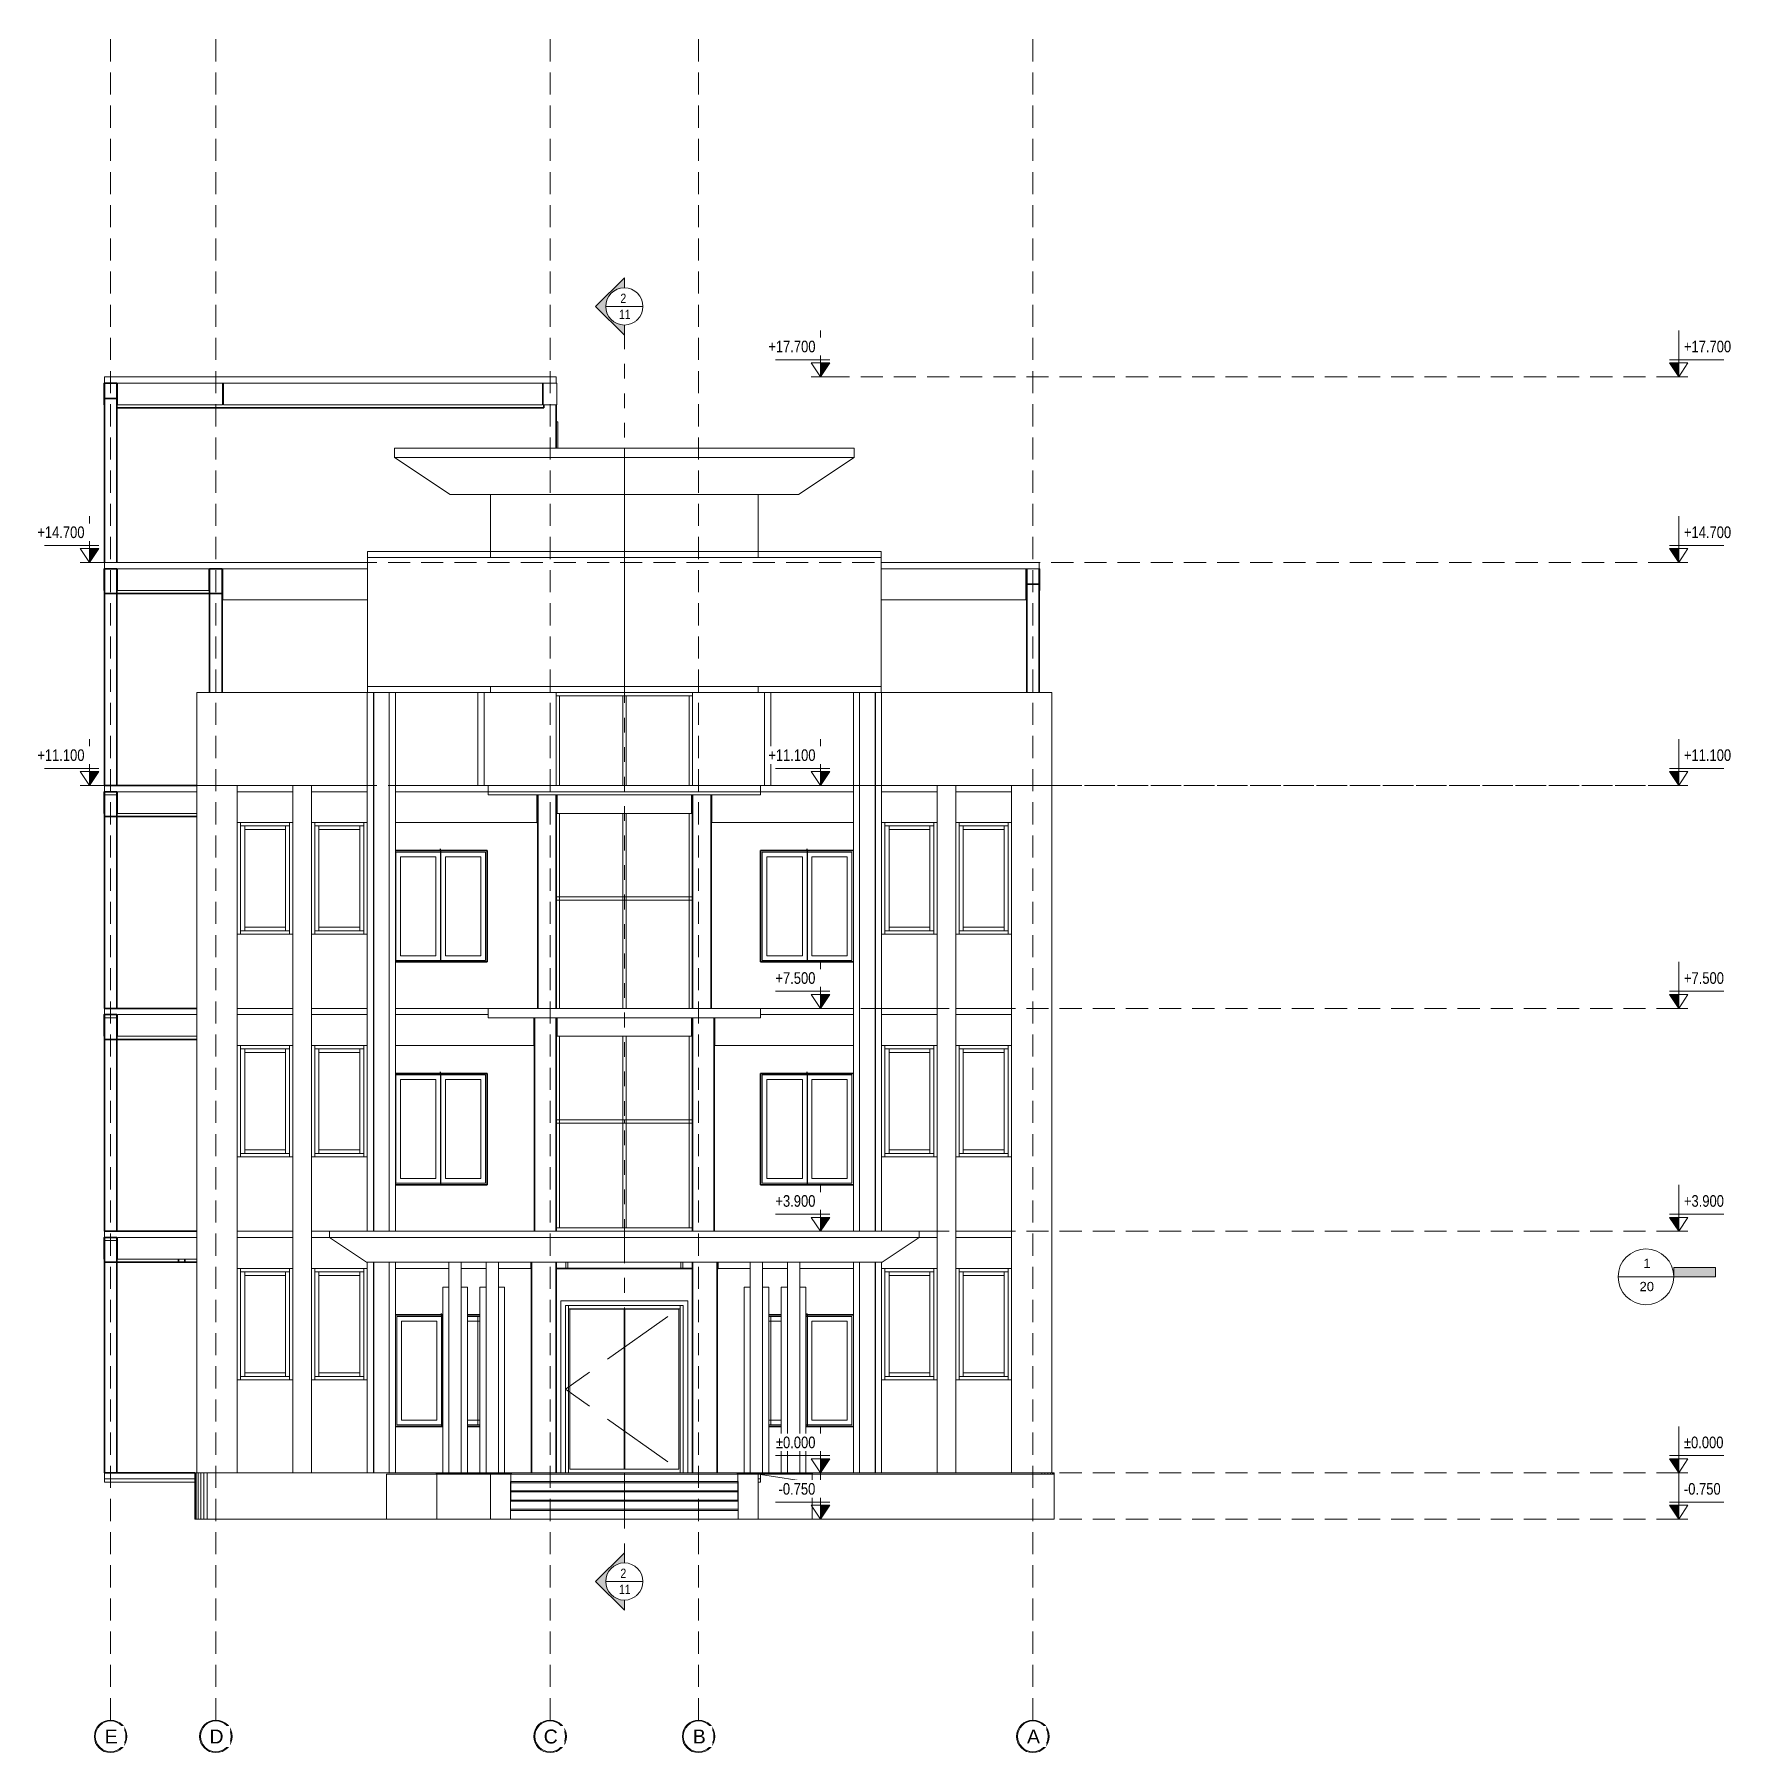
# Model space of a CAD drawing. Header units: millimetres. Extents: x -16132 to 11483, y -4520 to 23231.
import ezdxf

# ---------------------------------------------------------------- set-up
doc = ezdxf.new("R2010")
doc.units = ezdxf.units.MM
for name, pattern in [('Abgebrochen', [535.78125, 357.1875, -178.59375]), ('Aligning Line', [476.25, 238.125, -238.125]), ('Centre', [2381.25, 476.25, -357.1875, 1190.625, -357.1875]), ('Hidden', [535.78125, 357.1875, -178.59375])]:
    doc.linetypes.add(name, pattern=pattern)
for name, color, linetype, lineweight in [('A-DOOR', 7, 'Continuous', 25), ('A-DOOR-FRAM', 7, 'Continuous', 18), ('A-DOOR-GLAZ', 7, 'Continuous', 18), ('A-FLOR', 7, 'Continuous', 18), ('A-FLOR-LEVL', 7, 'Continuous', 9), ('A-GENM', 7, 'Continuous', 18), ('A-GLAZ', 7, 'Continuous', 25), ('A-WALL', 7, 'Continuous', 35), ('G-ANNO-SYMB', 7, 'Abgebrochen', 9), ('S-BEAM', 7, 'Continuous', 18), ('S-COLS', 7, 'Continuous', 35), ('S-FNDN', 7, 'Continuous', 18), ('S-GRID', 7, 'Continuous', 9), ('S-GRID-IDEN', 7, 'Continuous', 9)]:
    doc.layers.add(name, color=color, linetype=linetype, lineweight=lineweight)
doc.layers.add('G-IMPT', color=7, linetype='Continuous', lineweight=18, true_color=0xffffff)
doc.styles.add('Arial', font='arial.ttf', dxfattribs={"width": 0.8, "height": 187.5})
doc.styles.add('Arial_1', font='arial.ttf', dxfattribs={"height": 150})
doc.styles.add('Arial_2', font='arial.ttf', dxfattribs={"width": 0.8, "height": 150})
doc.styles.add('Arial_3', font='arial.ttf', dxfattribs={"height": 225})

msp = doc.modelspace()

# ---------------------------------------------------------------- texts
at = {"layer": 'G-ANNO-SYMB', "linetype": 'Continuous', "char_height": 150, "attachment_point": 1, "style": 'Arial_1'}
for s, insert, width in [('1', (9862, 3457), 144.3), ('20', (9802, 3083), 288.61)]:
    msp.add_mtext(s, dxfattribs=dict(at, insert=insert, width=width))

# ---------------------------------------------------------------- blocks, each defined once
blk = doc.blocks.new('M_Concrete-Rectangular-Column - COT250X400-2391830-MẶT ĐỨNG KIẾN TRÚC TRỤC A-E')
at = {"layer": 'S-COLS'}
for p, q in [((-5500, 3400), (-5500, 0)), ((-5100, 3400), (-5100, 0))]:
    blk.add_line(p, q, dxfattribs=at)
blk = doc.blocks.new('M_Concrete-Rectangular-Column - COT200X200-2391828-MẶT ĐỨNG KIẾN TRÚC TRỤC A-E')
at = {"layer": 'S-COLS'}
for p, q in [((-15000, 3800), (-14800, 3800)), ((-15000, 3800), (-15000, 0)), ((-14800, 3800), (-14800, 0)), ((-14800, 0), (-15000, 0))]:
    blk.add_line(p, q, dxfattribs=at)
blk = doc.blocks.new('Cua_Kinh_Cuong_Luc_2Canh_Bat2Chieu - D1 - Kính Cường Lực 10mm 2 Cánh-2367817-MẶT ĐỨNG KIẾN TRÚC TRỤC A-E')
at = {"layer": 'A-DOOR', "linetype": 'Centre', "lineweight": 18}
for q in [(-5650, 2700), (-5650, 0)]:
    blk.add_line((-7550, 1350), q, dxfattribs=at)
at = {"layer": 'A-DOOR-FRAM'}
for p, q in [((-5575, 2775), (-7625, 2775)), ((-7625, 2775), (-7625, 0)), ((-7550, 0), (-7550, 2700)), ((-7550, 2700), (-5650, 2700)), ((-7500, 0), (-7500, 2700)), ((-7500, 2650), (-7500, 2700)), ((-5700, 2650), (-7500, 2650)), ((-5700, 0), (-5700, 2700)), ((-5700, 2650), (-5700, 2700)), ((-5650, 2700), (-5650, 0)), ((-5575, 0), (-5575, 2775))]:
    blk.add_line(p, q, dxfattribs=at)
at = {"layer": 'A-DOOR-GLAZ'}
for p, q in [((-7480, 2640), (-6605, 2640)), ((-7480, 60), (-7480, 2640)), ((-6605, 60), (-6605, 2640)), ((-6595, 2640), (-5720, 2640)), ((-6595, 60), (-6595, 2640)), ((-5720, 60), (-5720, 2640)), ((-6605, 60), (-7480, 60)), ((-5720, 60), (-6595, 60))]:
    blk.add_line(p, q, dxfattribs=at)
blk = doc.blocks.new('Cua_Chong_Chay_D7_1Canh - D7_1200x2200-2407363-MẶT ĐỨNG KIẾN TRÚC TRỤC A-E')
at = {"layer": 'A-DOOR-FRAM'}
for p, q in [((-7700, 16975), (-7675, 16975)), ((-7675, 16975), (-7675, 16550))]:
    blk.add_line(p, q, dxfattribs=at)
blk = doc.blocks.new('Window_K2_Stack - Sync_3dsMax_To_Revit-2428540-MẶT ĐỨNG KIẾN TRÚC TRỤC A-E')
at = {"layer": 'G-IMPT'}
for p, q in [((-10315, 16550), (-10315, 16400)), ((-6600, 16550), (-10315, 16550)), ((-10315, 16400), (-9415, 15800)), ((-10315, 16400), (-6600, 16400)), ((-6600, 16550), (-2886, 16550)), ((-6600, 16400), (-2886, 16400)), ((-3786, 15800), (-2886, 16400)), ((-2886, 16400), (-2886, 16550)), ((-9415, 15800), (-6600, 15800)), ((-8765, 15800), (-8765, 14780)), ((-3786, 15800), (-6600, 15800)), ((-6600, 15800), (-6600, 14780)), ((-6600, 15800), (-6600, 14780)), ((-4436, 15800), (-4436, 14780)), ((-8765, 14880), (-10750, 14880)), ((-10750, 14880), (-10750, 14780)), ((-10750, 14880), (-10750, 14780)), ((-10750, 14880), (-6600, 14880)), ((-10750, 14780), (-10750, 12700)), ((-10750, 14780), (-6600, 14780)), ((-10750, 14780), (-6600, 14780)), ((-6600, 14880), (-6600, 14780)), ((-6600, 14880), (-6600, 14780)), ((-2450, 14880), (-6600, 14880)), ((-6600, 14780), (-2450, 14780)), ((-6600, 14780), (-6600, 14780)), ((-6600, 14780), (-2450, 14780)), ((-2450, 14880), (-4436, 14880)), ((-2450, 14780), (-2450, 14880)), ((-2450, 14780), (-2450, 14880)), ((-2450, 14780), (-2450, 12700)), ((-10750, 12700), (-6600, 12700)), ((-10750, 12700), (-10750, 12600)), ((-10750, 12700), (-10750, 12600)), ((-10750, 12700), (-6600, 12700)), ((-10750, 12600), (-6600, 12600)), ((-10650, 12600), (-10650, 3900)), ((-10400, 12600), (-10650, 12600)), ((-10400, 3900), (-10400, 12600)), ((-10400, 12600), (-10300, 12600)), ((-10400, 12600), (-10400, 3900)), ((-10300, 3900), (-10300, 12600)), ((-10300, 12600), (-8965, 12600)), ((-8965, 12600), (-8865, 12600)), ((-8965, 12600), (-8865, 12600)), ((-8865, 12600), (-8965, 12600)), ((-8965, 12600), (-8965, 11100)), ((-8965, 12600), (-8965, 11100)), ((-8765, 12600), (-8865, 12600)), ((-8865, 12600), (-8865, 11100)), ((-8865, 12600), (-8865, 11100)), ((-8865, 12600), (-8765, 12600)), ((-8865, 11100), (-8865, 12600)), ((-8765, 12600), (-8865, 12600)), ((-8865, 11100), (-8865, 12600)), ((-8765, 12700), (-8765, 12600)), ((-8765, 12600), (-6600, 12600)), ((-7700, 12600), (-7700, 12546)), ((-7700, 12600), (-7700, 12546)), ((-7700, 11100), (-7700, 12600)), ((-6600, 12546), (-7700, 12546)), ((-7700, 12546), (-7700, 11100)), ((-6600, 12546), (-7700, 12546)), ((-7700, 11100), (-7700, 12546)), ((-7700, 12546), (-6600, 12546)), ((-7700, 12546), (-7700, 11100)), ((-7700, 12546), (-7646, 12546)), ((-7646, 12546), (-7646, 11100)), ((-6627, 12546), (-6600, 12546)), ((-6627, 12546), (-6627, 11100)), ((-2450, 12700), (-6600, 12700)), ((-6600, 12700), (-6600, 12600)), ((-6600, 12700), (-6600, 12600)), ((-6600, 12700), (-6600, 12600)), ((-6600, 12700), (-6600, 12600)), ((-2450, 12700), (-6600, 12700)), ((-6600, 12600), (-4436, 12600)), ((-6600, 12546), (-6600, 12600)), ((-6600, 12600), (-6600, 12546)), ((-6600, 12600), (-2450, 12600)), ((-6600, 12546), (-6600, 12600)), ((-6600, 12600), (-6600, 12546)), ((-6600, 12546), (-6573, 12546)), ((-5500, 12546), (-6600, 12546)), ((-5500, 12546), (-6600, 12546)), ((-5500, 12546), (-6600, 12546)), ((-6573, 12546), (-6573, 11100)), ((-5554, 11100), (-5554, 12546)), ((-5554, 12546), (-5500, 12546)), ((-5500, 12600), (-5500, 11100)), ((-5500, 12600), (-5500, 12546)), ((-5500, 12546), (-5500, 12600)), ((-5500, 11100), (-5500, 12546)), ((-5500, 12546), (-5500, 11100)), ((-5500, 11100), (-5500, 12546)), ((-4436, 12700), (-4436, 12600)), ((-4336, 12600), (-4436, 12600)), ((-4436, 12600), (-4336, 12600)), ((-4336, 12600), (-4436, 12600)), ((-4336, 11100), (-4336, 12600)), ((-4336, 11100), (-4336, 12600)), ((-4236, 12600), (-4336, 12600)), ((-4236, 12600), (-4336, 12600)), ((-4336, 12600), (-4236, 12600)), ((-4336, 12600), (-4336, 11100)), ((-4336, 11100), (-4336, 12600)), ((-2900, 12600), (-4236, 12600)), ((-4236, 11100), (-4236, 12600)), ((-4236, 11100), (-4236, 12600)), ((-2900, 12600), (-2800, 12600)), ((-2900, 12600), (-2900, 3900)), ((-2800, 12600), (-2800, 3900)), ((-2550, 12600), (-2800, 12600)), ((-2550, 12600), (-2550, 3900)), ((-2450, 12600), (-2450, 12700)), ((-2450, 12700), (-2450, 12600)), ((-7646, 10650), (-7646, 7500)), ((-6627, 10650), (-6627, 7500)), ((-6573, 10650), (-6573, 7500)), ((-5554, 7500), (-5554, 10650)), ((-6600, 9300), (-7700, 9300)), ((-6600, 9246), (-7700, 9246)), ((-6600, 9300), (-5500, 9300)), ((-6600, 9300), (-6600, 9246)), ((-6600, 9246), (-6600, 9300)), ((-6600, 9246), (-5500, 9246)), ((-7646, 7050), (-7646, 3954)), ((-6627, 7050), (-6627, 3954)), ((-6573, 7050), (-6573, 3954)), ((-5554, 3954), (-5554, 7050)), ((-6600, 5700), (-7700, 5700)), ((-6600, 5646), (-7700, 5646)), ((-6600, 5700), (-5500, 5700)), ((-6600, 5700), (-6600, 5646)), ((-6600, 5646), (-6600, 5700)), ((-6600, 5646), (-5500, 5646)), ((-11365, 3900), (-11365, 3800)), ((-6600, 3900), (-11365, 3900)), ((-7700, 3954), (-6600, 3954)), ((-7700, 3954), (-7646, 3954)), ((-6600, 3954), (-6627, 3954)), ((-6573, 3954), (-6600, 3954)), ((-6600, 3954), (-6600, 3900)), ((-6600, 3900), (-6600, 3954)), ((-6600, 3954), (-5500, 3954)), ((-1836, 3900), (-6600, 3900)), ((-5554, 3954), (-5500, 3954)), ((-1836, 3800), (-1836, 3900)), ((-11365, 3800), (-10765, 3400)), ((-11365, 3800), (-6600, 3800)), ((-6600, 3800), (-1836, 3800)), ((-2436, 3400), (-1836, 3800)), ((-10765, 3400), (-6600, 3400)), ((-10650, 3400), (-10650, 0)), ((-10400, 0), (-10400, 3400)), ((-10400, 3400), (-10400, 0)), ((-10300, 0), (-10300, 3400)), ((-9434, 3000), (-9434, 3400)), ((-9234, 3400), (-9234, 3000)), ((-8834, 3000), (-8834, 3400)), ((-8634, 3400), (-8634, 3000)), ((-7543, 3400), (-7543, 3300)), ((-7543, 3400), (-7543, 3300)), ((-7514, 3400), (-7514, 3300)), ((-6600, 3400), (-2436, 3400)), ((-5686, 3300), (-5686, 3400)), ((-5657, 3300), (-5657, 3400)), ((-5657, 3400), (-5657, 3300)), ((-4566, 3400), (-4566, 3000)), ((-4366, 3000), (-4366, 3400)), ((-3966, 3400), (-3966, 3000)), ((-3766, 3000), (-3766, 3400)), ((-2900, 3400), (-2900, 0)), ((-2800, 3400), (-2800, 0)), ((-2550, 3400), (-2550, 0)), ((-9434, 3000), (-9534, 3000)), ((-9534, 3000), (-9534, 0)), ((-9434, 0), (-9434, 3000)), ((-9234, 0), (-9234, 3000)), ((-9134, 3000), (-9234, 3000)), ((-9134, 0), (-9134, 3000)), ((-8834, 3000), (-8934, 3000)), ((-8934, 3000), (-8934, 0)), ((-8834, 0), (-8834, 3000)), ((-8634, 0), (-8634, 3000)), ((-8534, 3000), (-8634, 3000)), ((-8534, 0), (-8534, 3000)), ((-4566, 3000), (-4666, 3000)), ((-4666, 3000), (-4666, 0)), ((-4566, 3000), (-4566, 0)), ((-4366, 0), (-4366, 3000)), ((-4266, 3000), (-4366, 3000)), ((-4266, 3000), (-4266, 0)), ((-3966, 3000), (-4066, 3000)), ((-4066, 3000), (-4066, 0)), ((-3966, 3000), (-3966, 0)), ((-3766, 0), (-3766, 3000)), ((-3666, 3000), (-3766, 3000)), ((-3666, 3000), (-3666, 0)), ((-8965, 2525), (-8965, 775)), ((-4236, 775), (-4236, 2525)), ((-13542, -750), (-13542, 0)), ((-13542, 0), (-13536, 0)), ((-13536, 0), (-13517, 0)), ((-13536, 0), (-13536, -750)), ((-13517, 0), (-13486, 0)), ((-13517, 0), (-13517, -750)), ((-13486, 0), (-13443, 0)), ((-13486, 0), (-13486, -750)), ((-13443, 0), (-13393, 0)), ((-13443, -750), (-13443, 0)), ((-13393, 0), (-13342, 0)), ((-13393, 0), (-13393, -750)), ((-9632, 0), (-13342, 0)), ((-13342, 0), (-13342, -750)), ((-9637, -1), (-9632, 0)), ((-9632, 0), (-9637, -1)), ((-9637, -1), (-9632, 0)), ((-9637, -1), (-9632, 0)), ((-9632, 0), (-9632, -1)), ((-8432, -1), (-8432, 0)), ((-8432, 0), (-8428, -1)), ((-8432, 0), (-8428, -1)), ((-8432, 0), (-6600, 0)), ((-6600, -20), (-6600, 0)), ((-6600, 0), (-4768, 0)), ((-6600, 0), (-6600, -20)), ((-4772, -1), (-4768, 0)), ((-4768, -1), (-4768, 0)), ((-4768, 0), (-3568, 0)), ((-3563, -1), (-3568, 0)), ((-3568, 0), (-3563, -1)), ((-3563, -1), (-3568, 0)), ((-3568, -1), (-3568, 0)), ((-3568, 0), (-3563, -1)), ((-3568, 0), (142, 0)), ((142, 0), (193, 0)), ((142, -20), (142, 0)), ((193, 0), (243, 0)), ((193, -20), (193, 0)), ((243, 0), (285, 0)), ((243, 0), (243, -20)), ((285, 0), (317, 0)), ((285, -20), (285, 0)), ((317, 0), (335, 0)), ((317, 0), (317, -20)), ((335, 0), (342, 0)), ((335, 0), (335, -20)), ((342, 0), (342, -20)), ((342, 0), (342, -20)), ((-9632, -20), (-10443, -20)), ((-10443, -20), (-10443, -750)), ((-9642, -6), (-9640, -3)), ((-9642, -6), (-9640, -3)), ((-9642, -6), (-9640, -3)), ((-9642, -6), (-9640, -3)), ((-9642, -10), (-9642, -6)), ((-9642, -6), (-9641, -6)), ((-9641, -6), (-9642, -10)), ((-9641, -6), (-9642, -10)), ((-9642, -10), (-9642, -6)), ((-9642, -6), (-9642, -6)), ((-9641, -6), (-9642, -6)), ((-9642, -10), (-9641, -6)), ((-9642, -10), (-9640, -7)), ((-9642, -14), (-9642, -10)), ((-9642, -10), (-9641, -14)), ((-9642, -10), (-9641, -14)), ((-9642, -10), (-9640, -13)), ((-9642, -14), (-9642, -10)), ((-9641, -14), (-9642, -10)), ((-9642, -14), (-9641, -14)), ((-9640, -17), (-9642, -14)), ((-9640, -18), (-9642, -14)), ((-9642, -14), (-9642, -14)), ((-9640, -18), (-9642, -14)), ((-9640, -17), (-9642, -14)), ((-9641, -14), (-9642, -14)), ((-9640, -3), (-9641, -6)), ((-9641, -6), (-9639, -4)), ((-9641, -6), (-9640, -7)), ((-9641, -14), (-9640, -13)), ((-9640, -17), (-9641, -14)), ((-9641, -14), (-9639, -16)), ((-9640, -3), (-9637, -1)), ((-9640, -3), (-9637, -1)), ((-9637, -1), (-9640, -3)), ((-9640, -3), (-9637, -1)), ((-9640, -3), (-9637, -1)), ((-9640, -3), (-9640, -3)), ((-9640, -3), (-9640, -3)), ((-9640, -3), (-9640, -3)), ((-9640, -3), (-9639, -4)), ((-9639, -4), (-9640, -7)), ((-9640, -7), (-9637, -6)), ((-9640, -7), (-9640, -10)), ((-9637, -10), (-9640, -7)), ((-9640, -10), (-9640, -7)), ((-9640, -13), (-9637, -10)), ((-9640, -10), (-9640, -13)), ((-9640, -13), (-9640, -10)), ((-9640, -13), (-9639, -16)), ((-9640, -13), (-9637, -14)), ((-9640, -17), (-9639, -16)), ((-9640, -17), (-9637, -19)), ((-9637, -19), (-9640, -17)), ((-9637, -19), (-9640, -18)), ((-9640, -18), (-9640, -17)), ((-9640, -17), (-9640, -18)), ((-9637, -19), (-9640, -17)), ((-9637, -19), (-9640, -18)), ((-9640, -18), (-9640, -18)), ((-9637, -1), (-9639, -4)), ((-9639, -4), (-9636, -3)), ((-9639, -4), (-9637, -6)), ((-9639, -16), (-9637, -14)), ((-9639, -16), (-9636, -17)), ((-9637, -19), (-9639, -16)), ((-9637, -1), (-9637, -1)), ((-9637, -1), (-9637, -1)), ((-9637, -1), (-9636, -3)), ((-9637, -1), (-9637, -1)), ((-9637, -1), (-9632, -1)), ((-9637, -6), (-9636, -3)), ((-9637, -6), (-9632, -6)), ((-9632, -10), (-9637, -6)), ((-9637, -10), (-9637, -6)), ((-9637, -14), (-9632, -10)), ((-9637, -10), (-9637, -14)), ((-9636, -17), (-9637, -14)), ((-9637, -14), (-9632, -14)), ((-9637, -19), (-9636, -17)), ((-9632, -20), (-9637, -19)), ((-9637, -19), (-9637, -19)), ((-9637, -19), (-9632, -20)), ((-9637, -19), (-9632, -19)), ((-9632, -20), (-9637, -19)), ((-9637, -19), (-9637, -19)), ((-9637, -19), (-9637, -19)), ((-9632, -20), (-9637, -19)), ((-9636, -3), (-9632, -1)), ((-9636, -3), (-9632, -3)), ((-9632, -6), (-9636, -3)), ((-9632, -14), (-9636, -17)), ((-9636, -17), (-9632, -19)), ((-9636, -17), (-9632, -18)), ((-9632, 0), (-8432, 0)), ((-9632, -1), (-9632, -3)), ((-9632, -1), (-8432, -1)), ((-9632, -6), (-9632, -3)), ((-9632, -3), (-8432, -3)), ((-9632, -10), (-9632, -6)), ((-9632, -6), (-8432, -6)), ((-9632, -10), (-9632, -14)), ((-9632, -14), (-9632, -18)), ((-9632, -14), (-8432, -14)), ((-9632, -19), (-9632, -18)), ((-9632, -18), (-8432, -18)), ((-9632, -19), (-9632, -20)), ((-9632, -19), (-8432, -19)), ((-8432, -20), (-9632, -20)), ((-9632, -750), (-9632, -20)), ((-9632, -20), (-8432, -20)), ((-8764, -20), (-8764, -750)), ((-8440, -140), (-6600, -140)), ((-8440, -160), (-8440, -140)), ((-6600, -160), (-8440, -160)), ((-8440, -290), (-8440, -160)), ((-8432, -3), (-8432, -1)), ((-8432, -1), (-8429, -3)), ((-8432, -1), (-8428, -1)), ((-8432, -3), (-8432, -6)), ((-8432, -6), (-8429, -3)), ((-8432, -3), (-8429, -3)), ((-8432, -6), (-8432, -10)), ((-8432, -6), (-8428, -6)), ((-8428, -6), (-8432, -10)), ((-8432, -10), (-8432, -14)), ((-8432, -10), (-8428, -14)), ((-8432, -18), (-8432, -14)), ((-8432, -14), (-8429, -17)), ((-8432, -14), (-8428, -14)), ((-8432, -18), (-8429, -17)), ((-8429, -17), (-8432, -19)), ((-8432, -18), (-8432, -19)), ((-8432, -19), (-8432, -20)), ((-8432, -20), (-8428, -19)), ((-8432, -20), (-8428, -19)), ((-8432, -19), (-8428, -19)), ((-6600, -20), (-8432, -20)), ((-8432, -20), (-8432, -440)), ((-8429, -3), (-8428, -1)), ((-8429, -3), (-8428, -6)), ((-8429, -3), (-8426, -4)), ((-8429, -17), (-8428, -14)), ((-8429, -17), (-8426, -16)), ((-8429, -17), (-8428, -19)), ((-8428, -1), (-8426, -4)), ((-8428, -1), (-8425, -3)), ((-8428, -1), (-8425, -3)), ((-8425, -3), (-8428, -1)), ((-8428, -1), (-8428, -1)), ((-8428, -6), (-8426, -4)), ((-8428, -6), (-8428, -10)), ((-8428, -6), (-8425, -7)), ((-8428, -10), (-8425, -7)), ((-8428, -10), (-8428, -14)), ((-8428, -10), (-8425, -13)), ((-8428, -14), (-8425, -13)), ((-8428, -14), (-8426, -16)), ((-8428, -19), (-8426, -16)), ((-8428, -19), (-8425, -17)), ((-8428, -19), (-8425, -17)), ((-8428, -19), (-8425, -18)), ((-8428, -19), (-8428, -19)), ((-8426, -4), (-8425, -3)), ((-8426, -4), (-8425, -7)), ((-8426, -4), (-8424, -6)), ((-8425, -13), (-8426, -16)), ((-8426, -16), (-8424, -14)), ((-8426, -16), (-8425, -17)), ((-8423, -6), (-8425, -3)), ((-8425, -3), (-8425, -3)), ((-8423, -6), (-8425, -3)), ((-8424, -6), (-8425, -3)), ((-8425, -7), (-8424, -6)), ((-8425, -7), (-8425, -10)), ((-8423, -10), (-8425, -7)), ((-8425, -13), (-8423, -10)), ((-8425, -10), (-8425, -13)), ((-8425, -13), (-8424, -14)), ((-8423, -14), (-8425, -18)), ((-8425, -17), (-8423, -14)), ((-8425, -17), (-8424, -14)), ((-8425, -17), (-8425, -18)), ((-8424, -6), (-8423, -6)), ((-8422, -10), (-8424, -6)), ((-8423, -10), (-8424, -6)), ((-8424, -14), (-8422, -10)), ((-8423, -10), (-8424, -14)), ((-8424, -14), (-8423, -14)), ((-8422, -10), (-8423, -6)), ((-8422, -10), (-8423, -14)), ((-6600, -20), (-6600, -140)), ((-4768, -20), (-6600, -20)), ((-6600, -20), (-6600, -140)), ((-6600, -140), (-4760, -140)), ((-6600, -160), (-6600, -140)), ((-6600, -140), (-6600, -160)), ((-6600, -290), (-6600, -160)), ((-4760, -160), (-6600, -160)), ((-6600, -160), (-6600, -290)), ((-4778, -10), (-4777, -6)), ((-4776, -6), (-4778, -10)), ((-4777, -14), (-4778, -10)), ((-4778, -10), (-4776, -14)), ((-4777, -6), (-4775, -3)), ((-4777, -6), (-4775, -3)), ((-4777, -6), (-4776, -6)), ((-4776, -6), (-4777, -10)), ((-4777, -10), (-4775, -7)), ((-4777, -10), (-4776, -14)), ((-4777, -10), (-4775, -13)), ((-4777, -14), (-4776, -14)), ((-4775, -17), (-4777, -14)), ((-4775, -18), (-4777, -14)), ((-4775, -3), (-4776, -6)), ((-4776, -6), (-4774, -4)), ((-4776, -6), (-4775, -7)), ((-4776, -14), (-4775, -13)), ((-4775, -17), (-4776, -14)), ((-4776, -14), (-4774, -16)), ((-4775, -3), (-4772, -1)), ((-4775, -3), (-4772, -1)), ((-4772, -1), (-4775, -3)), ((-4775, -3), (-4775, -3)), ((-4775, -3), (-4774, -4)), ((-4775, -7), (-4774, -4)), ((-4775, -7), (-4772, -6)), ((-4772, -10), (-4775, -7)), ((-4775, -10), (-4775, -7)), ((-4775, -13), (-4772, -10)), ((-4775, -10), (-4775, -13)), ((-4775, -13), (-4774, -16)), ((-4775, -13), (-4772, -14)), ((-4775, -17), (-4774, -16)), ((-4775, -17), (-4772, -19)), ((-4772, -19), (-4775, -17)), ((-4772, -19), (-4775, -18)), ((-4775, -18), (-4775, -17)), ((-4774, -4), (-4772, -1)), ((-4774, -4), (-4771, -3)), ((-4772, -6), (-4774, -4)), ((-4774, -16), (-4772, -14)), ((-4774, -16), (-4771, -17)), ((-4772, -19), (-4774, -16)), ((-4772, -1), (-4768, 0)), ((-4772, -1), (-4771, -3)), ((-4772, -1), (-4768, -1)), ((-4772, -1), (-4772, -1)), ((-4772, -6), (-4771, -3)), ((-4772, -6), (-4768, -6)), ((-4768, -10), (-4772, -6)), ((-4772, -10), (-4772, -6)), ((-4772, -14), (-4768, -10)), ((-4772, -10), (-4772, -14)), ((-4771, -17), (-4772, -14)), ((-4772, -14), (-4768, -14)), ((-4772, -19), (-4771, -17)), ((-4768, -20), (-4772, -19)), ((-4772, -19), (-4772, -19)), ((-4772, -19), (-4768, -20)), ((-4772, -19), (-4768, -19)), ((-4771, -3), (-4768, -1)), ((-4771, -3), (-4768, -6)), ((-4771, -3), (-4768, -3)), ((-4771, -17), (-4768, -14)), ((-4771, -17), (-4768, -19)), ((-4771, -17), (-4768, -18)), ((-4768, -3), (-4768, -1)), ((-4768, -1), (-3568, -1)), ((-4768, -6), (-4768, -3)), ((-4768, -3), (-3568, -3)), ((-4768, -10), (-4768, -6)), ((-4768, -6), (-3568, -6)), ((-4768, -14), (-4768, -10)), ((-4768, -18), (-4768, -14)), ((-4768, -14), (-3568, -14)), ((-4768, -19), (-4768, -18)), ((-4768, -18), (-3568, -18)), ((-4768, -20), (-4768, -19)), ((-4768, -19), (-3568, -19)), ((-4768, -20), (-3568, -20)), ((-3568, -20), (-4768, -20)), ((-4768, -20), (-4768, -440)), ((-4760, -140), (-4760, -160)), ((-4760, -290), (-4760, -160)), ((-4437, -20), (-4437, -750)), ((-4436, -750), (-4436, -150)), ((-4400, -26), (-3568, -159)), ((-3568, -3), (-3568, -1)), ((-3568, -1), (-3564, -3)), ((-3568, -1), (-3563, -1)), ((-3568, -6), (-3564, -3)), ((-3568, -6), (-3568, -3)), ((-3568, -3), (-3564, -3)), ((-3568, -10), (-3568, -6)), ((-3568, -6), (-3563, -6)), ((-3563, -6), (-3568, -10)), ((-3568, -10), (-3568, -14)), ((-3568, -10), (-3563, -14)), ((-3568, -18), (-3568, -14)), ((-3568, -14), (-3564, -17)), ((-3568, -14), (-3563, -14)), ((-3568, -19), (-3568, -18)), ((-3568, -18), (-3564, -17)), ((-3564, -17), (-3568, -19)), ((-3568, -20), (-3563, -19)), ((-3563, -19), (-3568, -20)), ((-3568, -20), (-3568, -19)), ((-3568, -19), (-3563, -19)), ((-3563, -19), (-3568, -20)), ((-3563, -19), (-3568, -20)), ((-3568, -750), (-3568, -20)), ((-3568, -20), (342, -20)), ((-3568, -750), (-3568, -20)), ((-3564, -3), (-3563, -1)), ((-3564, -3), (-3563, -6)), ((-3564, -3), (-3561, -4)), ((-3564, -17), (-3563, -14)), ((-3564, -17), (-3561, -16)), ((-3564, -17), (-3563, -19)), ((-3560, -3), (-3563, -1)), ((-3563, -1), (-3560, -3)), ((-3563, -1), (-3563, -1)), ((-3560, -3), (-3563, -1)), ((-3563, -1), (-3563, -1)), ((-3563, -1), (-3561, -4)), ((-3563, -1), (-3560, -3)), ((-3560, -3), (-3563, -1)), ((-3563, -1), (-3563, -1)), ((-3563, -6), (-3561, -4)), ((-3563, -6), (-3563, -10)), ((-3563, -6), (-3560, -7)), ((-3563, -10), (-3560, -7)), ((-3563, -10), (-3563, -14)), ((-3563, -10), (-3560, -13)), ((-3563, -14), (-3560, -13)), ((-3563, -14), (-3561, -16)), ((-3563, -19), (-3561, -16)), ((-3563, -19), (-3560, -18)), ((-3560, -17), (-3563, -19)), ((-3563, -19), (-3560, -17)), ((-3560, -17), (-3563, -19)), ((-3563, -19), (-3560, -18)), ((-3563, -19), (-3563, -19)), ((-3563, -19), (-3563, -19)), ((-3563, -19), (-3563, -19)), ((-3561, -4), (-3560, -3)), ((-3561, -4), (-3560, -7)), ((-3561, -4), (-3559, -6)), ((-3560, -13), (-3561, -16)), ((-3561, -16), (-3559, -14)), ((-3561, -16), (-3560, -17)), ((-3558, -6), (-3560, -3)), ((-3560, -3), (-3560, -3)), ((-3558, -6), (-3560, -3)), ((-3560, -3), (-3560, -3)), ((-3560, -3), (-3560, -3)), ((-3558, -6), (-3560, -3)), ((-3559, -6), (-3560, -3)), ((-3560, -3), (-3558, -6)), ((-3560, -7), (-3559, -6)), ((-3560, -7), (-3560, -10)), ((-3560, -7), (-3560, -10)), ((-3558, -10), (-3560, -7)), ((-3560, -13), (-3558, -10)), ((-3560, -10), (-3560, -13)), ((-3560, -10), (-3560, -13)), ((-3560, -13), (-3559, -14)), ((-3560, -18), (-3558, -14)), ((-3558, -14), (-3560, -17)), ((-3560, -18), (-3558, -14)), ((-3560, -17), (-3558, -14)), ((-3560, -17), (-3559, -14)), ((-3560, -18), (-3560, -17)), ((-3560, -17), (-3560, -18)), ((-3560, -18), (-3560, -18)), ((-3558, -6), (-3559, -6)), ((-3559, -6), (-3558, -10)), ((-3559, -6), (-3558, -6)), ((-3558, -10), (-3559, -6)), ((-3558, -10), (-3559, -6)), ((-3558, -10), (-3559, -14)), ((-3559, -14), (-3558, -10)), ((-3558, -10), (-3559, -14)), ((-3558, -14), (-3559, -14)), ((-3559, -14), (-3558, -14)), ((-3558, -10), (-3558, -6)), ((-3558, -10), (-3558, -6)), ((-3558, -6), (-3558, -6)), ((-3558, -10), (-3558, -14)), ((-3558, -14), (-3558, -10)), ((-3558, -14), (-3558, -14)), ((342, -750), (342, -20)), ((-8440, -290), (-6600, -290)), ((-8440, -310), (-8440, -290)), ((-6600, -310), (-8440, -310)), ((-8440, -440), (-8440, -310)), ((-8440, -440), (-6600, -440)), ((-8440, -460), (-8440, -440)), ((-6600, -460), (-8440, -460)), ((-8440, -590), (-8440, -460)), ((-6600, -290), (-4760, -290)), ((-6600, -310), (-6600, -290)), ((-6600, -290), (-6600, -310)), ((-6600, -440), (-6600, -310)), ((-4760, -310), (-6600, -310)), ((-6600, -310), (-6600, -440)), ((-6600, -440), (-4760, -440)), ((-6600, -460), (-6600, -440)), ((-6600, -440), (-6600, -460)), ((-6600, -590), (-6600, -460)), ((-4760, -460), (-6600, -460)), ((-6600, -460), (-6600, -590)), ((-4760, -290), (-4760, -310)), ((-4760, -440), (-4760, -310)), ((-4760, -440), (-4760, -460)), ((-4760, -460), (-4760, -590)), ((-13542, -750), (-13536, -750)), ((-13536, -750), (-13517, -750)), ((-13517, -750), (-13486, -750)), ((-13486, -750), (-13443, -750)), ((-13393, -750), (-13443, -750)), ((-13342, -750), (-13393, -750)), ((-10443, -750), (-13342, -750)), ((-10443, -750), (-8764, -750)), ((-8440, -750), (-9632, -750)), ((-8440, -750), (-8764, -750)), ((-8440, -590), (-6600, -590)), ((-8440, -610), (-8440, -590)), ((-8440, -750), (-8440, -610)), ((-6600, -610), (-8440, -610)), ((-6600, -750), (-8440, -750)), ((-6600, -590), (-4760, -590)), ((-6600, -610), (-6600, -590)), ((-6600, -590), (-6600, -610)), ((-6600, -750), (-6600, -610)), ((-4760, -610), (-6600, -610)), ((-6600, -610), (-6600, -750)), ((-4760, -750), (-6600, -750)), ((-4760, -590), (-4760, -610)), ((-4760, -610), (-4760, -750)), ((-4437, -750), (-4760, -750)), ((-4760, -750), (-3568, -750)), ((-4437, -750), (-3568, -750)), ((-3568, -750), (-4436, -750)), ((-3568, -750), (342, -750)), ((342, -750), (342, -750))]:
    blk.add_line(p, q, dxfattribs=at)
at = {"layer": 'G-IMPT', "flags": 128}
for points in [[(-6600, 16550), (-6600, 16512), (-6600, 16475), (-6600, 16437), (-6600, 16400)], [(-6600, 16400), (-6600, 16437), (-6600, 16475), (-6600, 16512), (-6600, 16550)], [(-6600, 16400), (-6600, 16250), (-6600, 16100), (-6600, 15950), (-6600, 15800)], [(-6600, 15800), (-6600, 15950), (-6600, 16100), (-6600, 16250), (-6600, 16400)], [(-6600, 14780), (-6600, 14260), (-6600, 13740), (-6600, 13220), (-6600, 12700)], [(-6600, 12700), (-6600, 13220), (-6600, 13740), (-6600, 14260), (-6600, 14780)], [(-6600, 3900), (-6600, 3875), (-6600, 3850), (-6600, 3825), (-6600, 3800)], [(-6600, 3800), (-6600, 3825), (-6600, 3850), (-6600, 3875), (-6600, 3900)], [(-6600, 3800), (-6600, 3700), (-6600, 3600), (-6600, 3500), (-6600, 3400)], [(-6600, 3400), (-6600, 3500), (-6600, 3600), (-6600, 3700), (-6600, 3800)], [(-9642, -10), (-9642, -10), (-9642, -10), (-9642, -10), (-9642, -10)], [(-9642, -10), (-9641, -10), (-9641, -10), (-9640, -10), (-9640, -10)], [(-9642, -10), (-9642, -10), (-9642, -10), (-9642, -10), (-9642, -10)], [(-9642, -10), (-9642, -10), (-9642, -10), (-9642, -10), (-9642, -10)], [(-9640, -10), (-9640, -10), (-9641, -10), (-9641, -10), (-9642, -10)], [(-9642, -10), (-9642, -10), (-9642, -10), (-9642, -10), (-9642, -10)], [(-9640, -10), (-9640, -10), (-9641, -10), (-9641, -10), (-9642, -10)], [(-9642, -10), (-9641, -10), (-9641, -10), (-9640, -10), (-9640, -10)], [(-9640, -10), (-9639, -10), (-9638, -10), (-9638, -10), (-9637, -10)], [(-9637, -10), (-9638, -10), (-9638, -10), (-9639, -10), (-9640, -10)], [(-9637, -10), (-9638, -10), (-9638, -10), (-9639, -10), (-9640, -10)], [(-9640, -10), (-9639, -10), (-9638, -10), (-9638, -10), (-9637, -10)], [(-9637, -10), (-9636, -10), (-9635, -10), (-9634, -10), (-9632, -10)], [(-9632, -10), (-9634, -10), (-9635, -10), (-9636, -10), (-9637, -10)], [(-9632, -10), (-9332, -10), (-9032, -10), (-8732, -10), (-8432, -10)], [(-8432, -10), (-8732, -10), (-9032, -10), (-9332, -10), (-9632, -10)], [(-8432, -10), (-8431, -10), (-8430, -10), (-8429, -10), (-8428, -10)], [(-8428, -10), (-8429, -10), (-8430, -10), (-8431, -10), (-8432, -10)], [(-8428, -10), (-8427, -10), (-8427, -10), (-8426, -10), (-8425, -10)], [(-8425, -10), (-8426, -10), (-8427, -10), (-8427, -10), (-8428, -10)], [(-8425, -10), (-8425, -10), (-8424, -10), (-8424, -10), (-8423, -10)], [(-8423, -10), (-8424, -10), (-8424, -10), (-8425, -10), (-8425, -10)], [(-8423, -10), (-8423, -10), (-8423, -10), (-8423, -10), (-8422, -10)], [(-8422, -10), (-8423, -10), (-8423, -10), (-8423, -10), (-8423, -10)], [(-4778, -10), (-4777, -10), (-4777, -10), (-4777, -10), (-4777, -10)], [(-4777, -10), (-4777, -10), (-4777, -10), (-4777, -10), (-4778, -10)], [(-4777, -10), (-4776, -10), (-4776, -10), (-4776, -10), (-4775, -10)], [(-4775, -10), (-4776, -10), (-4776, -10), (-4776, -10), (-4777, -10)], [(-4775, -10), (-4774, -10), (-4773, -10), (-4773, -10), (-4772, -10)], [(-4772, -10), (-4773, -10), (-4773, -10), (-4774, -10), (-4775, -10)], [(-4772, -10), (-4771, -10), (-4770, -10), (-4769, -10), (-4768, -10)], [(-4768, -10), (-4769, -10), (-4770, -10), (-4771, -10), (-4772, -10)], [(-4768, -10), (-4468, -10), (-4168, -10), (-3868, -10), (-3568, -10)], [(-3568, -10), (-3868, -10), (-4168, -10), (-4468, -10), (-4768, -10)], [(-3568, -10), (-3566, -10), (-3565, -10), (-3564, -10), (-3563, -10)], [(-3563, -10), (-3564, -10), (-3565, -10), (-3566, -10), (-3568, -10)], [(-3563, -10), (-3562, -10), (-3562, -10), (-3561, -10), (-3560, -10)], [(-3560, -10), (-3561, -10), (-3562, -10), (-3562, -10), (-3563, -10)], [(-3560, -10), (-3561, -10), (-3562, -10), (-3562, -10), (-3563, -10)], [(-3563, -10), (-3562, -10), (-3562, -10), (-3561, -10), (-3560, -10)], [(-3560, -10), (-3560, -10), (-3559, -10), (-3559, -10), (-3558, -10)], [(-3558, -10), (-3559, -10), (-3559, -10), (-3560, -10), (-3560, -10)], [(-3560, -10), (-3560, -10), (-3559, -10), (-3559, -10), (-3558, -10)], [(-3558, -10), (-3559, -10), (-3559, -10), (-3560, -10), (-3560, -10)], [(-3558, -10), (-3558, -10), (-3558, -10), (-3558, -10), (-3558, -10)], [(-3558, -10), (-3558, -10), (-3558, -10), (-3558, -10), (-3558, -10)], [(-3558, -10), (-3558, -10), (-3558, -10), (-3558, -10), (-3558, -10)], [(-3558, -10), (-3558, -10), (-3558, -10), (-3558, -10), (-3558, -10)]]:
    blk.add_lwpolyline(points, dxfattribs=at)
blk = doc.blocks.new('Window_K2_Stack - Window_K2_Stack-2377845-MẶT ĐỨNG KIẾN TRÚC TRỤC A-E')
blk.add_blockref('Window_K2_Stack - Sync_3dsMax_To_Revit-2428540-MẶT ĐỨNG KIẾN TRÚC TRỤC A-E', (0, 0))
blk = doc.blocks.new('CUA SO 2 CANH NHOM KINH O O THOANG - S1_1500x1800-2404851-MẶT ĐỨNG KIẾN TRÚC TRỤC A-E')
at = {"layer": 'A-GLAZ', "lineweight": 18}
for p, q in [((-10277, 775), (-10277, 2525)), ((-10277, 2525), (-9534, 2525)), ((-9552, 775), (-9552, 2525)), ((-9552, 2525), (-9552, 775)), ((-9134, 2525), (-8934, 2525)), ((-10201, 851), (-10201, 2449)), ((-10201, 2449), (-9628, 2449)), ((-9628, 2449), (-9628, 851)), ((-9134, 2449), (-8934, 2449)), ((-9628, 851), (-10201, 851)), ((-8934, 851), (-9134, 851)), ((-9534, 775), (-10277, 775)), ((-8934, 775), (-9134, 775))]:
    blk.add_line(p, q, dxfattribs=at)
at = {"layer": 'A-GLAZ'}
for q in [(-9552, 2575), (-9552, 750)]:
    blk.add_line((-9552, 2550), q, dxfattribs=at)
blk = doc.blocks.new('CUA SO 2 CANH NHOM KINH O O THOANG - S1_1500x1800-2404854-MẶT ĐỨNG KIẾN TRÚC TRỤC A-E')
at = {"layer": 'A-GLAZ', "lineweight": 18}
for p, q in [((-4266, 2525), (-4066, 2525)), ((-3666, 2525), (-2923, 2525)), ((-3648, 2525), (-3648, 775)), ((-3648, 775), (-3648, 2525)), ((-2923, 2525), (-2923, 775)), ((-4266, 2449), (-4066, 2449)), ((-3572, 851), (-3572, 2449)), ((-3572, 2449), (-2999, 2449)), ((-2999, 2449), (-2999, 851)), ((-4066, 851), (-4266, 851)), ((-2999, 851), (-3572, 851)), ((-4066, 775), (-4266, 775)), ((-2923, 775), (-3666, 775))]:
    blk.add_line(p, q, dxfattribs=at)
at = {"layer": 'A-GLAZ'}
for q in [(-3648, 2575), (-3648, 750)]:
    blk.add_line((-3648, 2550), q, dxfattribs=at)
blk = doc.blocks.new('dam betong - 220X350-2382505-MẶT ĐỨNG KIẾN TRÚC TRỤC A-E')
at = {"layer": 'S-BEAM'}
for p, q in [((-15010, 3800), (-15010, 3450)), ((-15000, 3800), (-15010, 3800)), ((-14790, 3450), (-14790, 3750)), ((-15010, 3450), (-15000, 3450)), ((-14800, 3450), (-14790, 3450))]:
    blk.add_line(p, q, dxfattribs=at)
blk = doc.blocks.new('M_Concrete-Rectangular-Column - COT200X200-2391835-MẶT ĐỨNG KIẾN TRÚC TRỤC A-E')
at = {"layer": 'S-COLS'}
for p, q in [((-100, 14600), (-100, 12600)), ((100, 14600), (100, 12600))]:
    blk.add_line(p, q, dxfattribs=at)
blk = doc.blocks.new('M_Concrete-Rectangular-Column - COT250X350-2391838-MẶT ĐỨNG KIẾN TRÚC TRỤC A-E')
at = {"layer": 'S-COLS'}
for p, q in [((-5500, 7350), (-5500, 3900)), ((-5150, 7350), (-5150, 3900))]:
    blk.add_line(p, q, dxfattribs=at)
blk = doc.blocks.new('M_Concrete-Rectangular-Column - COT220X300-2391839-MẶT ĐỨNG KIẾN TRÚC TRỤC A-E')
at = {"layer": 'S-COLS'}
for p, q in [((-5500, 10950), (-5500, 7500)), ((-5200, 10950), (-5200, 7500))]:
    blk.add_line(p, q, dxfattribs=at)
blk = doc.blocks.new('M_Concrete-Rectangular-Column - COT200X200-V1-MẶT ĐỨNG KIẾN TRÚC TRỤC A-E')
at = {"layer": 'S-COLS'}
for p, q in [((-13300, 14600), (-13100, 14600)), ((-13300, 14600), (-13300, 12600)), ((-13100, 14600), (-13100, 12600))]:
    blk.add_line(p, q, dxfattribs=at)
blk = doc.blocks.new('M_Concrete-Rectangular-Column - COT200X200-2391833-MẶT ĐỨNG KIẾN TRÚC TRỤC A-E')
at = {"layer": 'S-COLS'}
for p, q in [((-15000, 7400), (-14800, 7400)), ((-15000, 7400), (-15000, 3900)), ((-14800, 7400), (-14800, 3900)), ((-14800, 3900), (-15000, 3900))]:
    blk.add_line(p, q, dxfattribs=at)
blk = doc.blocks.new('M_Concrete-Rectangular-Column - COT200X200-2391834-MẶT ĐỨNG KIẾN TRÚC TRỤC A-E')
at = {"layer": 'S-COLS'}
for p, q in [((-15000, 11000), (-14800, 11000)), ((-15000, 11000), (-15000, 7500)), ((-14800, 11000), (-14800, 7500)), ((-14800, 7500), (-15000, 7500))]:
    blk.add_line(p, q, dxfattribs=at)
blk = doc.blocks.new('M_Concrete-Rectangular-Column - COT200X200-V2-MẶT ĐỨNG KIẾN TRÚC TRỤC A-E')
at = {"layer": 'S-COLS'}
for p, q in [((-15000, 14600), (-14800, 14600)), ((-15000, 14600), (-15000, 11100)), ((-14800, 14600), (-14800, 11100)), ((-14800, 11100), (-15000, 11100))]:
    blk.add_line(p, q, dxfattribs=at)
blk = doc.blocks.new('M_Concrete-Rectangular-Column - COT200X200-2391841-MẶT ĐỨNG KIẾN TRÚC TRỤC A-E')
at = {"layer": 'S-COLS'}
for p, q in [((-15000, 17600), (-14800, 17600)), ((-15000, 17600), (-15000, 14700)), ((-14800, 17600), (-14800, 14700))]:
    blk.add_line(p, q, dxfattribs=at)
blk = doc.blocks.new('CUA SO 2 CANH NHOM KINH O O THOANG - S1_1500x1800-V3-MẶT ĐỨNG KIẾN TRÚC TRỤC A-E')
at = {"layer": 'A-GLAZ', "lineweight": 18}
for p, q in [((-4373, 6425), (-4373, 4675)), ((-4373, 6425), (-2923, 6425)), ((-3648, 4675), (-3648, 6425)), ((-3648, 6425), (-3648, 4675)), ((-2923, 4675), (-2923, 6425)), ((-4297, 6349), (-4297, 4751)), ((-4297, 6349), (-3724, 6349)), ((-3724, 4751), (-3724, 6349)), ((-3572, 6349), (-3572, 4751)), ((-3572, 6349), (-2999, 6349)), ((-2999, 4751), (-2999, 6349)), ((-4297, 4751), (-3724, 4751)), ((-3572, 4751), (-2999, 4751)), ((-4373, 4675), (-2923, 4675))]:
    blk.add_line(p, q, dxfattribs=at)
at = {"layer": 'A-GLAZ'}
for q in [(-3648, 6475), (-3648, 4650)]:
    blk.add_line((-3648, 6450), q, dxfattribs=at)
blk = doc.blocks.new('Test_Family - Sync_3dsMax_To_Revit-2434440-MẶT ĐỨNG KIẾN TRÚC TRỤC A-E')
at = {"layer": 'G-IMPT'}
for p, q in [((-2550, 12600), (-2545, 12600)), ((-2545, 12600), (-2445, 12600)), ((-2545, 3900), (-2545, 12600)), ((306, 12600), (-2445, 12600)), ((-2445, 12600), (-2445, 3900)), ((306, 11100), (306, 12600)), ((306, 12600), (306, 11100)), ((306, 11100), (-2445, 11100)), ((-1545, 11100), (-1545, 0)), ((-1245, 0), (-1245, 11100)), ((306, 11100), (-345, 11100)), ((-345, 11100), (-345, 0)), ((306, 11100), (306, 0)), ((-2324, 8813), (-2324, 10388)), ((-2324, 10388), (-1666, 10388)), ((-1666, 10388), (-1666, 8813)), ((-466, 10388), (-1124, 10388)), ((-1124, 10388), (-1124, 8813)), ((-466, 10388), (-466, 8813)), ((-1545, 8700), (-2445, 8700)), ((-1666, 8813), (-2324, 8813)), ((-1245, 8700), (-345, 8700)), ((-1124, 8813), (-466, 8813)), ((-2324, 5213), (-2324, 6788)), ((-2324, 6788), (-1666, 6788)), ((-1666, 6788), (-1666, 5213)), ((-1124, 5213), (-1124, 6788)), ((-1124, 6788), (-466, 6788)), ((-466, 6788), (-466, 5213)), ((-1545, 5100), (-2445, 5100)), ((-1666, 5213), (-2324, 5213)), ((-1245, 5100), (-345, 5100)), ((-1124, 5213), (-466, 5213)), ((-2545, 0), (-2545, 3400)), ((-2445, 3400), (-2445, 0)), ((-2324, 1613), (-2324, 3188)), ((-2324, 3188), (-1666, 3188)), ((-1666, 3188), (-1666, 1613)), ((-1124, 1613), (-1124, 3188)), ((-1124, 3188), (-466, 3188)), ((-466, 3188), (-466, 1613)), ((-1545, 1500), (-2445, 1500)), ((-1666, 1613), (-2324, 1613)), ((-1245, 1500), (-345, 1500)), ((-1124, 1613), (-466, 1613))]:
    blk.add_line(p, q, dxfattribs=at)
at = {"layer": 'G-IMPT', "flags": 128}
for points in [[(-2391, 10446), (-2391, 10460), (-2391, 10473), (-2391, 10487), (-2391, 10500)], [(-2391, 10446), (-2391, 10460), (-2391, 10473), (-2391, 10487), (-2391, 10500)], [(-2391, 10500), (-2391, 10487), (-2391, 10473), (-2391, 10460), (-2391, 10446)], [(-2391, 8755), (-2391, 9177), (-2391, 9600), (-2391, 10023), (-2391, 10446)], [(-2391, 8755), (-2391, 9177), (-2391, 9600), (-2391, 10023), (-2391, 10446)], [(-2324, 10446), (-2341, 10446), (-2357, 10446), (-2374, 10446), (-2391, 10446)], [(-2391, 10446), (-2391, 10023), (-2391, 9600), (-2391, 9177), (-2391, 8755)], [(-2391, 10446), (-2374, 10446), (-2357, 10446), (-2341, 10446), (-2324, 10446)], [(-2324, 10388), (-2324, 10403), (-2324, 10417), (-2324, 10432), (-2324, 10446)], [(-2324, 10446), (-2159, 10446), (-1995, 10446), (-1831, 10446), (-1666, 10446)], [(-2324, 10446), (-2159, 10446), (-1995, 10446), (-1831, 10446), (-1666, 10446)], [(-2324, 10388), (-2324, 10403), (-2324, 10417), (-2324, 10432), (-2324, 10446)], [(-1666, 10446), (-1831, 10446), (-1995, 10446), (-2159, 10446), (-2324, 10446)], [(-2324, 10446), (-2324, 10432), (-2324, 10417), (-2324, 10403), (-2324, 10388)], [(-1666, 10446), (-1649, 10446), (-1633, 10446), (-1616, 10446), (-1599, 10446)], [(-1599, 10446), (-1616, 10446), (-1633, 10446), (-1649, 10446), (-1666, 10446)], [(-1666, 10446), (-1666, 10432), (-1666, 10417), (-1666, 10403), (-1666, 10388)], [(-1666, 10388), (-1666, 10403), (-1666, 10417), (-1666, 10432), (-1666, 10446)], [(-1666, 10446), (-1666, 10432), (-1666, 10417), (-1666, 10403), (-1666, 10388)], [(-1599, 10500), (-1599, 10487), (-1599, 10473), (-1599, 10460), (-1599, 10446)], [(-1599, 10446), (-1599, 10460), (-1599, 10473), (-1599, 10487), (-1599, 10500)], [(-1599, 10446), (-1599, 10023), (-1599, 9600), (-1599, 9177), (-1599, 8755)], [(-1599, 8755), (-1599, 9177), (-1599, 9600), (-1599, 10023), (-1599, 10446)], [(-1599, 10446), (-1599, 10023), (-1599, 9600), (-1599, 9177), (-1599, 8755)], [(-1191, 10500), (-1191, 10487), (-1191, 10473), (-1191, 10460), (-1191, 10446)], [(-1191, 10500), (-1191, 10487), (-1191, 10473), (-1191, 10460), (-1191, 10446)], [(-1191, 10446), (-1191, 10460), (-1191, 10473), (-1191, 10487), (-1191, 10500)], [(-1124, 10446), (-1141, 10446), (-1157, 10446), (-1174, 10446), (-1191, 10446)], [(-1191, 10446), (-1174, 10446), (-1157, 10446), (-1141, 10446), (-1124, 10446)], [(-1124, 10446), (-1141, 10446), (-1157, 10446), (-1174, 10446), (-1191, 10446)], [(-1191, 10446), (-1191, 10023), (-1191, 9600), (-1191, 9177), (-1191, 8755)], [(-1191, 10446), (-1174, 10446), (-1157, 10446), (-1141, 10446), (-1124, 10446)], [(-1191, 10446), (-1191, 10023), (-1191, 9600), (-1191, 9177), (-1191, 8755)], [(-1191, 8755), (-1191, 9177), (-1191, 9600), (-1191, 10023), (-1191, 10446)], [(-466, 10446), (-631, 10446), (-795, 10446), (-959, 10446), (-1124, 10446)], [(-1124, 10446), (-1124, 10432), (-1124, 10417), (-1124, 10403), (-1124, 10388)], [(-466, 10446), (-631, 10446), (-795, 10446), (-959, 10446), (-1124, 10446)], [(-1124, 10446), (-959, 10446), (-795, 10446), (-631, 10446), (-466, 10446)], [(-1124, 10446), (-1124, 10432), (-1124, 10417), (-1124, 10403), (-1124, 10388)], [(-1124, 10388), (-1124, 10403), (-1124, 10417), (-1124, 10432), (-1124, 10446)], [(-466, 10446), (-466, 10432), (-466, 10417), (-466, 10403), (-466, 10388)], [(-466, 10388), (-466, 10403), (-466, 10417), (-466, 10432), (-466, 10446)], [(-466, 10446), (-449, 10446), (-433, 10446), (-416, 10446), (-399, 10446)], [(-399, 10446), (-416, 10446), (-433, 10446), (-449, 10446), (-466, 10446)], [(-466, 10446), (-449, 10446), (-433, 10446), (-416, 10446), (-399, 10446)], [(-399, 10446), (-416, 10446), (-433, 10446), (-449, 10446), (-466, 10446)], [(-466, 10446), (-466, 10432), (-466, 10417), (-466, 10403), (-466, 10388)], [(-399, 10446), (-399, 10460), (-399, 10473), (-399, 10487), (-399, 10500)], [(-399, 10446), (-399, 10460), (-399, 10473), (-399, 10487), (-399, 10500)], [(-399, 10500), (-399, 10487), (-399, 10473), (-399, 10460), (-399, 10446)], [(-399, 8755), (-399, 9177), (-399, 9600), (-399, 10023), (-399, 10446)], [(-399, 8755), (-399, 9177), (-399, 9600), (-399, 10023), (-399, 10446)], [(-399, 10446), (-399, 10023), (-399, 9600), (-399, 9177), (-399, 8755)], [(-2391, 8700), (-2391, 8714), (-2391, 8727), (-2391, 8741), (-2391, 8755)], [(-2391, 8700), (-2391, 8714), (-2391, 8727), (-2391, 8741), (-2391, 8755)], [(-2324, 8755), (-2341, 8755), (-2357, 8755), (-2374, 8755), (-2391, 8755)], [(-2391, 8755), (-2391, 8741), (-2391, 8727), (-2391, 8714), (-2391, 8700)], [(-2391, 8755), (-2374, 8755), (-2357, 8755), (-2341, 8755), (-2324, 8755)], [(-2324, 8755), (-2341, 8755), (-2357, 8755), (-2374, 8755), (-2391, 8755)], [(-2324, 8755), (-2324, 8769), (-2324, 8784), (-2324, 8798), (-2324, 8813)], [(-2324, 8813), (-2324, 8798), (-2324, 8784), (-2324, 8769), (-2324, 8755)], [(-2324, 8755), (-2324, 8769), (-2324, 8784), (-2324, 8798), (-2324, 8813)], [(-1666, 8755), (-1831, 8755), (-1995, 8755), (-2159, 8755), (-2324, 8755)], [(-1666, 8755), (-1831, 8755), (-1995, 8755), (-2159, 8755), (-2324, 8755)], [(-2324, 8755), (-2159, 8755), (-1995, 8755), (-1831, 8755), (-1666, 8755)], [(-1666, 8813), (-1666, 8798), (-1666, 8784), (-1666, 8769), (-1666, 8755)], [(-1666, 8755), (-1666, 8769), (-1666, 8784), (-1666, 8798), (-1666, 8813)], [(-1666, 8813), (-1666, 8798), (-1666, 8784), (-1666, 8769), (-1666, 8755)], [(-1599, 8755), (-1616, 8755), (-1633, 8755), (-1649, 8755), (-1666, 8755)], [(-1599, 8755), (-1616, 8755), (-1633, 8755), (-1649, 8755), (-1666, 8755)], [(-1666, 8755), (-1649, 8755), (-1633, 8755), (-1616, 8755), (-1599, 8755)], [(-1599, 8755), (-1599, 8741), (-1599, 8727), (-1599, 8714), (-1599, 8700)], [(-1599, 8700), (-1599, 8714), (-1599, 8727), (-1599, 8741), (-1599, 8755)], [(-1191, 8755), (-1174, 8755), (-1157, 8755), (-1141, 8755), (-1124, 8755)], [(-1191, 8755), (-1174, 8755), (-1157, 8755), (-1141, 8755), (-1124, 8755)], [(-1191, 8755), (-1191, 8741), (-1191, 8727), (-1191, 8714), (-1191, 8700)], [(-1191, 8700), (-1191, 8714), (-1191, 8727), (-1191, 8741), (-1191, 8755)], [(-1191, 8700), (-1191, 8714), (-1191, 8727), (-1191, 8741), (-1191, 8755)], [(-1124, 8755), (-1141, 8755), (-1157, 8755), (-1174, 8755), (-1191, 8755)], [(-1191, 8755), (-1191, 8741), (-1191, 8727), (-1191, 8714), (-1191, 8700)], [(-1124, 8755), (-1124, 8769), (-1124, 8784), (-1124, 8798), (-1124, 8813)], [(-1124, 8813), (-1124, 8798), (-1124, 8784), (-1124, 8769), (-1124, 8755)], [(-1124, 8755), (-1124, 8769), (-1124, 8784), (-1124, 8798), (-1124, 8813)], [(-1124, 8813), (-1124, 8798), (-1124, 8784), (-1124, 8769), (-1124, 8755)], [(-1124, 8755), (-959, 8755), (-795, 8755), (-631, 8755), (-466, 8755)], [(-1124, 8755), (-959, 8755), (-795, 8755), (-631, 8755), (-466, 8755)], [(-466, 8755), (-631, 8755), (-795, 8755), (-959, 8755), (-1124, 8755)], [(-466, 8755), (-466, 8769), (-466, 8784), (-466, 8798), (-466, 8813)], [(-466, 8813), (-466, 8798), (-466, 8784), (-466, 8769), (-466, 8755)], [(-466, 8813), (-466, 8798), (-466, 8784), (-466, 8769), (-466, 8755)], [(-466, 8755), (-449, 8755), (-433, 8755), (-416, 8755), (-399, 8755)], [(-466, 8755), (-449, 8755), (-433, 8755), (-416, 8755), (-399, 8755)], [(-399, 8755), (-416, 8755), (-433, 8755), (-449, 8755), (-466, 8755)], [(-399, 8700), (-399, 8714), (-399, 8727), (-399, 8741), (-399, 8755)], [(-399, 8700), (-399, 8714), (-399, 8727), (-399, 8741), (-399, 8755)], [(-399, 8755), (-399, 8741), (-399, 8727), (-399, 8714), (-399, 8700)], [(-2391, 6846), (-2391, 6860), (-2391, 6873), (-2391, 6887), (-2391, 6900)], [(-2391, 6846), (-2391, 6860), (-2391, 6873), (-2391, 6887), (-2391, 6900)], [(-2391, 6900), (-2391, 6887), (-2391, 6873), (-2391, 6860), (-2391, 6846)], [(-2391, 5155), (-2391, 5577), (-2391, 6000), (-2391, 6423), (-2391, 6846)], [(-2391, 5155), (-2391, 5577), (-2391, 6000), (-2391, 6423), (-2391, 6846)], [(-2324, 6846), (-2341, 6846), (-2357, 6846), (-2374, 6846), (-2391, 6846)], [(-2391, 6846), (-2391, 6423), (-2391, 6000), (-2391, 5577), (-2391, 5155)], [(-2391, 6846), (-2374, 6846), (-2357, 6846), (-2341, 6846), (-2324, 6846)], [(-2324, 6788), (-2324, 6803), (-2324, 6817), (-2324, 6832), (-2324, 6846)], [(-2324, 6846), (-2159, 6846), (-1995, 6846), (-1831, 6846), (-1666, 6846)], [(-2324, 6846), (-2159, 6846), (-1995, 6846), (-1831, 6846), (-1666, 6846)], [(-2324, 6788), (-2324, 6803), (-2324, 6817), (-2324, 6832), (-2324, 6846)], [(-1666, 6846), (-1831, 6846), (-1995, 6846), (-2159, 6846), (-2324, 6846)], [(-2324, 6846), (-2324, 6832), (-2324, 6817), (-2324, 6803), (-2324, 6788)], [(-1666, 6846), (-1649, 6846), (-1633, 6846), (-1616, 6846), (-1599, 6846)], [(-1599, 6846), (-1616, 6846), (-1633, 6846), (-1649, 6846), (-1666, 6846)], [(-1666, 6846), (-1666, 6832), (-1666, 6817), (-1666, 6803), (-1666, 6788)], [(-1666, 6788), (-1666, 6803), (-1666, 6817), (-1666, 6832), (-1666, 6846)], [(-1666, 6846), (-1666, 6832), (-1666, 6817), (-1666, 6803), (-1666, 6788)], [(-1599, 6900), (-1599, 6887), (-1599, 6873), (-1599, 6860), (-1599, 6846)], [(-1599, 6846), (-1599, 6860), (-1599, 6873), (-1599, 6887), (-1599, 6900)], [(-1599, 6846), (-1599, 6423), (-1599, 6000), (-1599, 5577), (-1599, 5155)], [(-1599, 5155), (-1599, 5577), (-1599, 6000), (-1599, 6423), (-1599, 6846)], [(-1599, 6846), (-1599, 6423), (-1599, 6000), (-1599, 5577), (-1599, 5155)], [(-1191, 6846), (-1191, 6860), (-1191, 6873), (-1191, 6887), (-1191, 6900)], [(-1191, 6846), (-1191, 6860), (-1191, 6873), (-1191, 6887), (-1191, 6900)], [(-1191, 6900), (-1191, 6887), (-1191, 6873), (-1191, 6860), (-1191, 6846)], [(-1191, 5155), (-1191, 5577), (-1191, 6000), (-1191, 6423), (-1191, 6846)], [(-1191, 6846), (-1174, 6846), (-1157, 6846), (-1141, 6846), (-1124, 6846)], [(-1191, 6846), (-1174, 6846), (-1157, 6846), (-1141, 6846), (-1124, 6846)], [(-1191, 5155), (-1191, 5577), (-1191, 6000), (-1191, 6423), (-1191, 6846)], [(-1124, 6846), (-1141, 6846), (-1157, 6846), (-1174, 6846), (-1191, 6846)], [(-1191, 6846), (-1191, 6423), (-1191, 6000), (-1191, 5577), (-1191, 5155)], [(-1124, 6846), (-959, 6846), (-795, 6846), (-631, 6846), (-466, 6846)], [(-1124, 6846), (-959, 6846), (-795, 6846), (-631, 6846), (-466, 6846)], [(-1124, 6788), (-1124, 6803), (-1124, 6817), (-1124, 6832), (-1124, 6846)], [(-1124, 6788), (-1124, 6803), (-1124, 6817), (-1124, 6832), (-1124, 6846)], [(-466, 6846), (-631, 6846), (-795, 6846), (-959, 6846), (-1124, 6846)], [(-1124, 6846), (-1124, 6832), (-1124, 6817), (-1124, 6803), (-1124, 6788)], [(-466, 6846), (-449, 6846), (-433, 6846), (-416, 6846), (-399, 6846)], [(-466, 6846), (-449, 6846), (-433, 6846), (-416, 6846), (-399, 6846)], [(-399, 6846), (-416, 6846), (-433, 6846), (-449, 6846), (-466, 6846)], [(-466, 6846), (-466, 6832), (-466, 6817), (-466, 6803), (-466, 6788)], [(-466, 6788), (-466, 6803), (-466, 6817), (-466, 6832), (-466, 6846)], [(-466, 6846), (-466, 6832), (-466, 6817), (-466, 6803), (-466, 6788)], [(-399, 6900), (-399, 6887), (-399, 6873), (-399, 6860), (-399, 6846)], [(-399, 6846), (-399, 6860), (-399, 6873), (-399, 6887), (-399, 6900)], [(-399, 6846), (-399, 6423), (-399, 6000), (-399, 5577), (-399, 5155)], [(-399, 5155), (-399, 5577), (-399, 6000), (-399, 6423), (-399, 6846)], [(-399, 6846), (-399, 6423), (-399, 6000), (-399, 5577), (-399, 5155)], [(-2391, 5100), (-2391, 5114), (-2391, 5127), (-2391, 5141), (-2391, 5155)], [(-2391, 5100), (-2391, 5114), (-2391, 5127), (-2391, 5141), (-2391, 5155)], [(-2324, 5155), (-2341, 5155), (-2357, 5155), (-2374, 5155), (-2391, 5155)], [(-2391, 5155), (-2391, 5141), (-2391, 5127), (-2391, 5114), (-2391, 5100)], [(-2391, 5155), (-2374, 5155), (-2357, 5155), (-2341, 5155), (-2324, 5155)], [(-2324, 5155), (-2341, 5155), (-2357, 5155), (-2374, 5155), (-2391, 5155)], [(-2324, 5155), (-2324, 5169), (-2324, 5184), (-2324, 5198), (-2324, 5213)], [(-2324, 5213), (-2324, 5198), (-2324, 5184), (-2324, 5169), (-2324, 5155)], [(-2324, 5155), (-2324, 5169), (-2324, 5184), (-2324, 5198), (-2324, 5213)], [(-1666, 5155), (-1831, 5155), (-1995, 5155), (-2159, 5155), (-2324, 5155)], [(-1666, 5155), (-1831, 5155), (-1995, 5155), (-2159, 5155), (-2324, 5155)], [(-2324, 5155), (-2159, 5155), (-1995, 5155), (-1831, 5155), (-1666, 5155)], [(-1666, 5213), (-1666, 5198), (-1666, 5184), (-1666, 5169), (-1666, 5155)], [(-1666, 5155), (-1666, 5169), (-1666, 5184), (-1666, 5198), (-1666, 5213)], [(-1666, 5213), (-1666, 5198), (-1666, 5184), (-1666, 5169), (-1666, 5155)], [(-1599, 5155), (-1616, 5155), (-1633, 5155), (-1649, 5155), (-1666, 5155)], [(-1599, 5155), (-1616, 5155), (-1633, 5155), (-1649, 5155), (-1666, 5155)], [(-1666, 5155), (-1649, 5155), (-1633, 5155), (-1616, 5155), (-1599, 5155)], [(-1599, 5155), (-1599, 5141), (-1599, 5127), (-1599, 5114), (-1599, 5100)], [(-1599, 5100), (-1599, 5114), (-1599, 5127), (-1599, 5141), (-1599, 5155)], [(-1191, 5100), (-1191, 5114), (-1191, 5127), (-1191, 5141), (-1191, 5155)], [(-1191, 5100), (-1191, 5114), (-1191, 5127), (-1191, 5141), (-1191, 5155)], [(-1124, 5155), (-1141, 5155), (-1157, 5155), (-1174, 5155), (-1191, 5155)], [(-1191, 5155), (-1191, 5141), (-1191, 5127), (-1191, 5114), (-1191, 5100)], [(-1191, 5155), (-1174, 5155), (-1157, 5155), (-1141, 5155), (-1124, 5155)], [(-1124, 5155), (-1124, 5169), (-1124, 5184), (-1124, 5198), (-1124, 5213)], [(-1124, 5213), (-1124, 5198), (-1124, 5184), (-1124, 5169), (-1124, 5155)], [(-1124, 5155), (-1124, 5169), (-1124, 5184), (-1124, 5198), (-1124, 5213)], [(-466, 5155), (-631, 5155), (-795, 5155), (-959, 5155), (-1124, 5155)], [(-1124, 5155), (-959, 5155), (-795, 5155), (-631, 5155), (-466, 5155)], [(-466, 5155), (-631, 5155), (-795, 5155), (-959, 5155), (-1124, 5155)], [(-466, 5213), (-466, 5198), (-466, 5184), (-466, 5169), (-466, 5155)], [(-466, 5155), (-466, 5169), (-466, 5184), (-466, 5198), (-466, 5213)], [(-466, 5155), (-449, 5155), (-433, 5155), (-416, 5155), (-399, 5155)], [(-399, 5155), (-416, 5155), (-433, 5155), (-449, 5155), (-466, 5155)], [(-399, 5155), (-399, 5141), (-399, 5127), (-399, 5114), (-399, 5100)], [(-399, 5100), (-399, 5114), (-399, 5127), (-399, 5141), (-399, 5155)], [(-2391, 3246), (-2391, 3260), (-2391, 3273), (-2391, 3287), (-2391, 3300)], [(-2391, 3246), (-2391, 3260), (-2391, 3273), (-2391, 3287), (-2391, 3300)], [(-2391, 3300), (-2391, 3287), (-2391, 3273), (-2391, 3260), (-2391, 3246)], [(-2391, 1555), (-2391, 1977), (-2391, 2400), (-2391, 2823), (-2391, 3246)], [(-2391, 1555), (-2391, 1977), (-2391, 2400), (-2391, 2823), (-2391, 3246)], [(-2324, 3246), (-2341, 3246), (-2357, 3246), (-2374, 3246), (-2391, 3246)], [(-2391, 3246), (-2391, 2823), (-2391, 2400), (-2391, 1977), (-2391, 1555)], [(-2391, 3246), (-2374, 3246), (-2357, 3246), (-2341, 3246), (-2324, 3246)], [(-2324, 3188), (-2324, 3203), (-2324, 3217), (-2324, 3232), (-2324, 3246)], [(-2324, 3246), (-2159, 3246), (-1995, 3246), (-1831, 3246), (-1666, 3246)], [(-2324, 3246), (-2159, 3246), (-1995, 3246), (-1831, 3246), (-1666, 3246)], [(-2324, 3188), (-2324, 3203), (-2324, 3217), (-2324, 3232), (-2324, 3246)], [(-1666, 3246), (-1831, 3246), (-1995, 3246), (-2159, 3246), (-2324, 3246)], [(-2324, 3246), (-2324, 3232), (-2324, 3217), (-2324, 3203), (-2324, 3188)], [(-1666, 3246), (-1649, 3246), (-1633, 3246), (-1616, 3246), (-1599, 3246)], [(-1599, 3246), (-1616, 3246), (-1633, 3246), (-1649, 3246), (-1666, 3246)], [(-1666, 3246), (-1666, 3232), (-1666, 3217), (-1666, 3203), (-1666, 3188)], [(-1666, 3188), (-1666, 3203), (-1666, 3217), (-1666, 3232), (-1666, 3246)], [(-1666, 3246), (-1666, 3232), (-1666, 3217), (-1666, 3203), (-1666, 3188)], [(-1599, 3300), (-1599, 3287), (-1599, 3273), (-1599, 3260), (-1599, 3246)], [(-1599, 3246), (-1599, 3260), (-1599, 3273), (-1599, 3287), (-1599, 3300)], [(-1599, 3246), (-1599, 2823), (-1599, 2400), (-1599, 1977), (-1599, 1555)], [(-1599, 1555), (-1599, 1977), (-1599, 2400), (-1599, 2823), (-1599, 3246)], [(-1599, 3246), (-1599, 2823), (-1599, 2400), (-1599, 1977), (-1599, 1555)], [(-1191, 3246), (-1191, 3260), (-1191, 3273), (-1191, 3287), (-1191, 3300)], [(-1191, 3246), (-1191, 3260), (-1191, 3273), (-1191, 3287), (-1191, 3300)], [(-1191, 3300), (-1191, 3287), (-1191, 3273), (-1191, 3260), (-1191, 3246)], [(-1191, 1555), (-1191, 1977), (-1191, 2400), (-1191, 2823), (-1191, 3246)], [(-1191, 3246), (-1174, 3246), (-1157, 3246), (-1141, 3246), (-1124, 3246)], [(-1191, 1555), (-1191, 1977), (-1191, 2400), (-1191, 2823), (-1191, 3246)], [(-1124, 3246), (-1141, 3246), (-1157, 3246), (-1174, 3246), (-1191, 3246)], [(-1191, 3246), (-1191, 2823), (-1191, 2400), (-1191, 1977), (-1191, 1555)], [(-1191, 3246), (-1174, 3246), (-1157, 3246), (-1141, 3246), (-1124, 3246)], [(-1124, 3246), (-959, 3246), (-795, 3246), (-631, 3246), (-466, 3246)], [(-1124, 3188), (-1124, 3203), (-1124, 3217), (-1124, 3232), (-1124, 3246)], [(-1124, 3246), (-959, 3246), (-795, 3246), (-631, 3246), (-466, 3246)], [(-1124, 3188), (-1124, 3203), (-1124, 3217), (-1124, 3232), (-1124, 3246)], [(-466, 3246), (-631, 3246), (-795, 3246), (-959, 3246), (-1124, 3246)], [(-1124, 3246), (-1124, 3232), (-1124, 3217), (-1124, 3203), (-1124, 3188)], [(-466, 3246), (-449, 3246), (-433, 3246), (-416, 3246), (-399, 3246)], [(-466, 3246), (-449, 3246), (-433, 3246), (-416, 3246), (-399, 3246)], [(-399, 3246), (-416, 3246), (-433, 3246), (-449, 3246), (-466, 3246)], [(-466, 3246), (-466, 3232), (-466, 3217), (-466, 3203), (-466, 3188)], [(-466, 3188), (-466, 3203), (-466, 3217), (-466, 3232), (-466, 3246)], [(-466, 3246), (-466, 3232), (-466, 3217), (-466, 3203), (-466, 3188)], [(-399, 3300), (-399, 3287), (-399, 3273), (-399, 3260), (-399, 3246)], [(-399, 3246), (-399, 3260), (-399, 3273), (-399, 3287), (-399, 3300)], [(-399, 3246), (-399, 2823), (-399, 2400), (-399, 1977), (-399, 1555)], [(-399, 1555), (-399, 1977), (-399, 2400), (-399, 2823), (-399, 3246)], [(-399, 3246), (-399, 2823), (-399, 2400), (-399, 1977), (-399, 1555)], [(-2391, 1500), (-2391, 1514), (-2391, 1527), (-2391, 1541), (-2391, 1555)], [(-2391, 1500), (-2391, 1514), (-2391, 1527), (-2391, 1541), (-2391, 1555)], [(-2324, 1555), (-2341, 1555), (-2357, 1555), (-2374, 1555), (-2391, 1555)], [(-2391, 1555), (-2391, 1541), (-2391, 1527), (-2391, 1514), (-2391, 1500)], [(-2391, 1555), (-2374, 1555), (-2357, 1555), (-2341, 1555), (-2324, 1555)], [(-2324, 1555), (-2341, 1555), (-2357, 1555), (-2374, 1555), (-2391, 1555)], [(-2324, 1555), (-2324, 1569), (-2324, 1584), (-2324, 1598), (-2324, 1613)], [(-2324, 1613), (-2324, 1598), (-2324, 1584), (-2324, 1569), (-2324, 1555)], [(-2324, 1555), (-2324, 1569), (-2324, 1584), (-2324, 1598), (-2324, 1613)], [(-1666, 1555), (-1831, 1555), (-1995, 1555), (-2159, 1555), (-2324, 1555)], [(-1666, 1555), (-1831, 1555), (-1995, 1555), (-2159, 1555), (-2324, 1555)], [(-2324, 1555), (-2159, 1555), (-1995, 1555), (-1831, 1555), (-1666, 1555)], [(-1666, 1613), (-1666, 1598), (-1666, 1584), (-1666, 1569), (-1666, 1555)], [(-1666, 1555), (-1666, 1569), (-1666, 1584), (-1666, 1598), (-1666, 1613)], [(-1666, 1613), (-1666, 1598), (-1666, 1584), (-1666, 1569), (-1666, 1555)], [(-1599, 1555), (-1616, 1555), (-1633, 1555), (-1649, 1555), (-1666, 1555)], [(-1599, 1555), (-1616, 1555), (-1633, 1555), (-1649, 1555), (-1666, 1555)], [(-1666, 1555), (-1649, 1555), (-1633, 1555), (-1616, 1555), (-1599, 1555)], [(-1599, 1555), (-1599, 1541), (-1599, 1527), (-1599, 1514), (-1599, 1500)], [(-1599, 1500), (-1599, 1514), (-1599, 1527), (-1599, 1541), (-1599, 1555)], [(-1191, 1500), (-1191, 1514), (-1191, 1527), (-1191, 1541), (-1191, 1555)], [(-1191, 1500), (-1191, 1514), (-1191, 1527), (-1191, 1541), (-1191, 1555)], [(-1124, 1555), (-1141, 1555), (-1157, 1555), (-1174, 1555), (-1191, 1555)], [(-1191, 1555), (-1191, 1541), (-1191, 1527), (-1191, 1514), (-1191, 1500)], [(-1191, 1555), (-1174, 1555), (-1157, 1555), (-1141, 1555), (-1124, 1555)], [(-1124, 1555), (-1141, 1555), (-1157, 1555), (-1174, 1555), (-1191, 1555)], [(-1124, 1555), (-1124, 1569), (-1124, 1584), (-1124, 1598), (-1124, 1613)], [(-1124, 1613), (-1124, 1598), (-1124, 1584), (-1124, 1569), (-1124, 1555)], [(-1124, 1555), (-1124, 1569), (-1124, 1584), (-1124, 1598), (-1124, 1613)], [(-466, 1555), (-631, 1555), (-795, 1555), (-959, 1555), (-1124, 1555)], [(-1124, 1555), (-959, 1555), (-795, 1555), (-631, 1555), (-466, 1555)], [(-466, 1555), (-631, 1555), (-795, 1555), (-959, 1555), (-1124, 1555)], [(-466, 1613), (-466, 1598), (-466, 1584), (-466, 1569), (-466, 1555)], [(-466, 1555), (-466, 1569), (-466, 1584), (-466, 1598), (-466, 1613)], [(-466, 1555), (-449, 1555), (-433, 1555), (-416, 1555), (-399, 1555)], [(-399, 1555), (-416, 1555), (-433, 1555), (-449, 1555), (-466, 1555)], [(-399, 1555), (-399, 1541), (-399, 1527), (-399, 1514), (-399, 1500)], [(-399, 1500), (-399, 1514), (-399, 1527), (-399, 1541), (-399, 1555)]]:
    blk.add_lwpolyline(points, dxfattribs=at)
blk = doc.blocks.new('Test_Family - Test_Family-2426873-MẶT ĐỨNG KIẾN TRÚC TRỤC A-E')
blk.add_blockref('Test_Family - Sync_3dsMax_To_Revit-2434440-MẶT ĐỨNG KIẾN TRÚC TRỤC A-E', (0, 0))
blk = doc.blocks.new('Test_Family - Sync_3dsMax_To_Revit-V4-MẶT ĐỨNG KIẾN TRÚC TRỤC A-E')
at = {"layer": 'G-IMPT'}
for p, q in [((-13506, 12600), (-10755, 12600)), ((-13506, 12600), (-13506, 11100)), ((-10655, 12600), (-10755, 12600)), ((-10755, 12600), (-10755, 3900)), ((-10655, 3900), (-10655, 12600)), ((-10650, 12600), (-10655, 12600)), ((-13506, 11100), (-13506, 0)), ((-13506, 11100), (-12855, 11100)), ((-13506, 11100), (-10755, 11100)), ((-12855, 11100), (-12855, 0)), ((-11955, 0), (-11955, 11100)), ((-11655, 11100), (-11655, 0)), ((-12734, 10388), (-12076, 10388)), ((-12734, 10388), (-12734, 8813)), ((-12076, 10388), (-12076, 8813)), ((-11534, 10388), (-11534, 8813)), ((-10876, 10388), (-11534, 10388)), ((-10876, 8813), (-10876, 10388)), ((-11955, 8700), (-12855, 8700)), ((-12076, 8813), (-12734, 8813)), ((-11655, 8700), (-10755, 8700)), ((-11534, 8813), (-10876, 8813)), ((-12734, 6788), (-12734, 5213)), ((-12076, 6788), (-12734, 6788)), ((-12076, 5213), (-12076, 6788)), ((-11534, 6788), (-11534, 5213)), ((-10876, 6788), (-11534, 6788)), ((-10876, 5213), (-10876, 6788)), ((-11955, 5100), (-12855, 5100)), ((-12076, 5213), (-12734, 5213)), ((-11655, 5100), (-10755, 5100)), ((-11534, 5213), (-10876, 5213)), ((-10755, 3400), (-10755, 0)), ((-10655, 0), (-10655, 3400)), ((-12734, 3188), (-12734, 1613)), ((-12076, 3188), (-12734, 3188)), ((-12076, 1613), (-12076, 3188)), ((-11534, 3188), (-11534, 1613)), ((-10876, 3188), (-11534, 3188)), ((-10876, 1613), (-10876, 3188)), ((-11955, 1500), (-12855, 1500)), ((-12076, 1613), (-12734, 1613)), ((-11655, 1500), (-10755, 1500)), ((-11534, 1613), (-10876, 1613))]:
    blk.add_line(p, q, dxfattribs=at)
at = {"layer": 'G-IMPT', "flags": 128}
for points in [[(-12801, 10446), (-12801, 10460), (-12801, 10473), (-12801, 10487), (-12801, 10500)], [(-12801, 10446), (-12801, 10460), (-12801, 10473), (-12801, 10487), (-12801, 10500)], [(-12801, 10500), (-12801, 10487), (-12801, 10473), (-12801, 10460), (-12801, 10446)], [(-12734, 10446), (-12751, 10446), (-12767, 10446), (-12784, 10446), (-12801, 10446)], [(-12801, 10446), (-12784, 10446), (-12767, 10446), (-12751, 10446), (-12734, 10446)], [(-12734, 10446), (-12751, 10446), (-12767, 10446), (-12784, 10446), (-12801, 10446)], [(-12801, 8755), (-12801, 9177), (-12801, 9600), (-12801, 10023), (-12801, 10446)], [(-12801, 10446), (-12784, 10446), (-12767, 10446), (-12751, 10446), (-12734, 10446)], [(-12801, 8755), (-12801, 9177), (-12801, 9600), (-12801, 10023), (-12801, 10446)], [(-12801, 10446), (-12801, 10023), (-12801, 9600), (-12801, 9177), (-12801, 8755)], [(-12734, 10446), (-12734, 10432), (-12734, 10417), (-12734, 10403), (-12734, 10388)], [(-12734, 10388), (-12734, 10403), (-12734, 10417), (-12734, 10432), (-12734, 10446)], [(-12734, 10446), (-12569, 10446), (-12405, 10446), (-12241, 10446), (-12076, 10446)], [(-12734, 10446), (-12569, 10446), (-12405, 10446), (-12241, 10446), (-12076, 10446)], [(-12076, 10446), (-12241, 10446), (-12405, 10446), (-12569, 10446), (-12734, 10446)], [(-12734, 10446), (-12734, 10432), (-12734, 10417), (-12734, 10403), (-12734, 10388)], [(-12076, 10446), (-12076, 10432), (-12076, 10417), (-12076, 10403), (-12076, 10388)], [(-12076, 10446), (-12059, 10446), (-12043, 10446), (-12026, 10446), (-12009, 10446)], [(-12009, 10446), (-12026, 10446), (-12043, 10446), (-12059, 10446), (-12076, 10446)], [(-12076, 10446), (-12076, 10432), (-12076, 10417), (-12076, 10403), (-12076, 10388)], [(-12076, 10388), (-12076, 10403), (-12076, 10417), (-12076, 10432), (-12076, 10446)], [(-12076, 10446), (-12059, 10446), (-12043, 10446), (-12026, 10446), (-12009, 10446)], [(-12009, 10446), (-12026, 10446), (-12043, 10446), (-12059, 10446), (-12076, 10446)], [(-12009, 10500), (-12009, 10487), (-12009, 10473), (-12009, 10460), (-12009, 10446)], [(-12009, 10500), (-12009, 10487), (-12009, 10473), (-12009, 10460), (-12009, 10446)], [(-12009, 10446), (-12009, 10460), (-12009, 10473), (-12009, 10487), (-12009, 10500)], [(-12009, 10446), (-12009, 10023), (-12009, 9600), (-12009, 9177), (-12009, 8755)], [(-12009, 10446), (-12009, 10023), (-12009, 9600), (-12009, 9177), (-12009, 8755)], [(-12009, 8755), (-12009, 9177), (-12009, 9600), (-12009, 10023), (-12009, 10446)], [(-11601, 10500), (-11601, 10487), (-11601, 10473), (-11601, 10460), (-11601, 10446)], [(-11601, 10446), (-11601, 10460), (-11601, 10473), (-11601, 10487), (-11601, 10500)], [(-11601, 10446), (-11601, 10023), (-11601, 9600), (-11601, 9177), (-11601, 8755)], [(-11534, 10446), (-11551, 10446), (-11567, 10446), (-11584, 10446), (-11601, 10446)], [(-11601, 8755), (-11601, 9177), (-11601, 9600), (-11601, 10023), (-11601, 10446)], [(-11601, 10446), (-11584, 10446), (-11567, 10446), (-11551, 10446), (-11534, 10446)], [(-11601, 10446), (-11601, 10023), (-11601, 9600), (-11601, 9177), (-11601, 8755)], [(-10876, 10446), (-11041, 10446), (-11205, 10446), (-11369, 10446), (-11534, 10446)], [(-11534, 10446), (-11534, 10432), (-11534, 10417), (-11534, 10403), (-11534, 10388)], [(-10876, 10446), (-11041, 10446), (-11205, 10446), (-11369, 10446), (-11534, 10446)], [(-11534, 10388), (-11534, 10403), (-11534, 10417), (-11534, 10432), (-11534, 10446)], [(-11534, 10446), (-11369, 10446), (-11205, 10446), (-11041, 10446), (-10876, 10446)], [(-11534, 10446), (-11534, 10432), (-11534, 10417), (-11534, 10403), (-11534, 10388)], [(-10876, 10388), (-10876, 10403), (-10876, 10417), (-10876, 10432), (-10876, 10446)], [(-10876, 10446), (-10859, 10446), (-10843, 10446), (-10826, 10446), (-10809, 10446)], [(-10809, 10446), (-10826, 10446), (-10843, 10446), (-10859, 10446), (-10876, 10446)], [(-10876, 10388), (-10876, 10403), (-10876, 10417), (-10876, 10432), (-10876, 10446)], [(-10876, 10446), (-10876, 10432), (-10876, 10417), (-10876, 10403), (-10876, 10388)], [(-10809, 10446), (-10809, 10460), (-10809, 10473), (-10809, 10487), (-10809, 10500)], [(-10809, 10446), (-10809, 10460), (-10809, 10473), (-10809, 10487), (-10809, 10500)], [(-10809, 10500), (-10809, 10487), (-10809, 10473), (-10809, 10460), (-10809, 10446)], [(-10809, 8755), (-10809, 9177), (-10809, 9600), (-10809, 10023), (-10809, 10446)], [(-10809, 8755), (-10809, 9177), (-10809, 9600), (-10809, 10023), (-10809, 10446)], [(-10809, 10446), (-10809, 10023), (-10809, 9600), (-10809, 9177), (-10809, 8755)], [(-12734, 8755), (-12751, 8755), (-12767, 8755), (-12784, 8755), (-12801, 8755)], [(-12734, 8755), (-12751, 8755), (-12767, 8755), (-12784, 8755), (-12801, 8755)], [(-12801, 8700), (-12801, 8714), (-12801, 8727), (-12801, 8741), (-12801, 8755)], [(-12801, 8700), (-12801, 8714), (-12801, 8727), (-12801, 8741), (-12801, 8755)], [(-12801, 8755), (-12784, 8755), (-12767, 8755), (-12751, 8755), (-12734, 8755)], [(-12801, 8755), (-12801, 8741), (-12801, 8727), (-12801, 8714), (-12801, 8700)], [(-12734, 8755), (-12734, 8769), (-12734, 8784), (-12734, 8798), (-12734, 8813)], [(-12734, 8813), (-12734, 8798), (-12734, 8784), (-12734, 8769), (-12734, 8755)], [(-12734, 8813), (-12734, 8798), (-12734, 8784), (-12734, 8769), (-12734, 8755)], [(-12076, 8755), (-12241, 8755), (-12405, 8755), (-12569, 8755), (-12734, 8755)], [(-12076, 8755), (-12241, 8755), (-12405, 8755), (-12569, 8755), (-12734, 8755)], [(-12734, 8755), (-12569, 8755), (-12405, 8755), (-12241, 8755), (-12076, 8755)], [(-12076, 8755), (-12076, 8769), (-12076, 8784), (-12076, 8798), (-12076, 8813)], [(-12076, 8813), (-12076, 8798), (-12076, 8784), (-12076, 8769), (-12076, 8755)], [(-12076, 8755), (-12076, 8769), (-12076, 8784), (-12076, 8798), (-12076, 8813)], [(-12076, 8813), (-12076, 8798), (-12076, 8784), (-12076, 8769), (-12076, 8755)], [(-12009, 8755), (-12026, 8755), (-12043, 8755), (-12059, 8755), (-12076, 8755)], [(-12009, 8755), (-12026, 8755), (-12043, 8755), (-12059, 8755), (-12076, 8755)], [(-12076, 8755), (-12059, 8755), (-12043, 8755), (-12026, 8755), (-12009, 8755)], [(-12009, 8755), (-12009, 8741), (-12009, 8727), (-12009, 8714), (-12009, 8700)], [(-12009, 8700), (-12009, 8714), (-12009, 8727), (-12009, 8741), (-12009, 8755)], [(-12009, 8700), (-12009, 8714), (-12009, 8727), (-12009, 8741), (-12009, 8755)], [(-12009, 8755), (-12009, 8741), (-12009, 8727), (-12009, 8714), (-12009, 8700)], [(-11601, 8755), (-11601, 8741), (-11601, 8727), (-11601, 8714), (-11601, 8700)], [(-11601, 8700), (-11601, 8714), (-11601, 8727), (-11601, 8741), (-11601, 8755)], [(-11601, 8755), (-11584, 8755), (-11567, 8755), (-11551, 8755), (-11534, 8755)], [(-11601, 8755), (-11584, 8755), (-11567, 8755), (-11551, 8755), (-11534, 8755)], [(-11534, 8755), (-11551, 8755), (-11567, 8755), (-11584, 8755), (-11601, 8755)], [(-11534, 8813), (-11534, 8798), (-11534, 8784), (-11534, 8769), (-11534, 8755)], [(-11534, 8755), (-11534, 8769), (-11534, 8784), (-11534, 8798), (-11534, 8813)], [(-11534, 8813), (-11534, 8798), (-11534, 8784), (-11534, 8769), (-11534, 8755)], [(-11534, 8755), (-11369, 8755), (-11205, 8755), (-11041, 8755), (-10876, 8755)], [(-11534, 8755), (-11369, 8755), (-11205, 8755), (-11041, 8755), (-10876, 8755)], [(-10876, 8755), (-11041, 8755), (-11205, 8755), (-11369, 8755), (-11534, 8755)], [(-10876, 8755), (-10876, 8769), (-10876, 8784), (-10876, 8798), (-10876, 8813)], [(-10876, 8813), (-10876, 8798), (-10876, 8784), (-10876, 8769), (-10876, 8755)], [(-10876, 8755), (-10876, 8769), (-10876, 8784), (-10876, 8798), (-10876, 8813)], [(-10876, 8755), (-10859, 8755), (-10843, 8755), (-10826, 8755), (-10809, 8755)], [(-10809, 8755), (-10826, 8755), (-10843, 8755), (-10859, 8755), (-10876, 8755)], [(-10876, 8755), (-10859, 8755), (-10843, 8755), (-10826, 8755), (-10809, 8755)], [(-10809, 8700), (-10809, 8714), (-10809, 8727), (-10809, 8741), (-10809, 8755)], [(-10809, 8700), (-10809, 8714), (-10809, 8727), (-10809, 8741), (-10809, 8755)], [(-10809, 8755), (-10809, 8741), (-10809, 8727), (-10809, 8714), (-10809, 8700)], [(-12801, 6900), (-12801, 6887), (-12801, 6873), (-12801, 6860), (-12801, 6846)], [(-12801, 6846), (-12801, 6860), (-12801, 6873), (-12801, 6887), (-12801, 6900)], [(-12801, 6846), (-12801, 6423), (-12801, 6000), (-12801, 5577), (-12801, 5155)], [(-12734, 6846), (-12751, 6846), (-12767, 6846), (-12784, 6846), (-12801, 6846)], [(-12734, 6846), (-12751, 6846), (-12767, 6846), (-12784, 6846), (-12801, 6846)], [(-12801, 5155), (-12801, 5577), (-12801, 6000), (-12801, 6423), (-12801, 6846)], [(-12801, 6846), (-12784, 6846), (-12767, 6846), (-12751, 6846), (-12734, 6846)], [(-12801, 6846), (-12801, 6423), (-12801, 6000), (-12801, 5577), (-12801, 5155)], [(-12076, 6846), (-12241, 6846), (-12405, 6846), (-12569, 6846), (-12734, 6846)], [(-12734, 6846), (-12734, 6832), (-12734, 6817), (-12734, 6803), (-12734, 6788)], [(-12076, 6846), (-12241, 6846), (-12405, 6846), (-12569, 6846), (-12734, 6846)], [(-12734, 6788), (-12734, 6803), (-12734, 6817), (-12734, 6832), (-12734, 6846)], [(-12734, 6846), (-12569, 6846), (-12405, 6846), (-12241, 6846), (-12076, 6846)], [(-12734, 6846), (-12734, 6832), (-12734, 6817), (-12734, 6803), (-12734, 6788)], [(-12009, 6846), (-12026, 6846), (-12043, 6846), (-12059, 6846), (-12076, 6846)], [(-12009, 6846), (-12026, 6846), (-12043, 6846), (-12059, 6846), (-12076, 6846)], [(-12076, 6788), (-12076, 6803), (-12076, 6817), (-12076, 6832), (-12076, 6846)], [(-12076, 6846), (-12059, 6846), (-12043, 6846), (-12026, 6846), (-12009, 6846)], [(-12076, 6788), (-12076, 6803), (-12076, 6817), (-12076, 6832), (-12076, 6846)], [(-12076, 6846), (-12076, 6832), (-12076, 6817), (-12076, 6803), (-12076, 6788)], [(-12009, 6846), (-12009, 6860), (-12009, 6873), (-12009, 6887), (-12009, 6900)], [(-12009, 6846), (-12009, 6860), (-12009, 6873), (-12009, 6887), (-12009, 6900)], [(-12009, 6900), (-12009, 6887), (-12009, 6873), (-12009, 6860), (-12009, 6846)], [(-12009, 5155), (-12009, 5577), (-12009, 6000), (-12009, 6423), (-12009, 6846)], [(-12009, 5155), (-12009, 5577), (-12009, 6000), (-12009, 6423), (-12009, 6846)], [(-12009, 6846), (-12009, 6423), (-12009, 6000), (-12009, 5577), (-12009, 5155)], [(-11601, 6900), (-11601, 6887), (-11601, 6873), (-11601, 6860), (-11601, 6846)], [(-11601, 6846), (-11601, 6860), (-11601, 6873), (-11601, 6887), (-11601, 6900)], [(-11601, 6846), (-11601, 6423), (-11601, 6000), (-11601, 5577), (-11601, 5155)], [(-11534, 6846), (-11551, 6846), (-11567, 6846), (-11584, 6846), (-11601, 6846)], [(-11601, 5155), (-11601, 5577), (-11601, 6000), (-11601, 6423), (-11601, 6846)], [(-11601, 6846), (-11584, 6846), (-11567, 6846), (-11551, 6846), (-11534, 6846)], [(-11601, 6846), (-11601, 6423), (-11601, 6000), (-11601, 5577), (-11601, 5155)], [(-10876, 6846), (-11041, 6846), (-11205, 6846), (-11369, 6846), (-11534, 6846)], [(-11534, 6846), (-11534, 6832), (-11534, 6817), (-11534, 6803), (-11534, 6788)], [(-10876, 6846), (-11041, 6846), (-11205, 6846), (-11369, 6846), (-11534, 6846)], [(-11534, 6788), (-11534, 6803), (-11534, 6817), (-11534, 6832), (-11534, 6846)], [(-11534, 6846), (-11369, 6846), (-11205, 6846), (-11041, 6846), (-10876, 6846)], [(-11534, 6846), (-11534, 6832), (-11534, 6817), (-11534, 6803), (-11534, 6788)], [(-10876, 6788), (-10876, 6803), (-10876, 6817), (-10876, 6832), (-10876, 6846)], [(-10876, 6846), (-10859, 6846), (-10843, 6846), (-10826, 6846), (-10809, 6846)], [(-10809, 6846), (-10826, 6846), (-10843, 6846), (-10859, 6846), (-10876, 6846)], [(-10876, 6788), (-10876, 6803), (-10876, 6817), (-10876, 6832), (-10876, 6846)], [(-10876, 6846), (-10876, 6832), (-10876, 6817), (-10876, 6803), (-10876, 6788)], [(-10809, 6846), (-10809, 6860), (-10809, 6873), (-10809, 6887), (-10809, 6900)], [(-10809, 6846), (-10809, 6860), (-10809, 6873), (-10809, 6887), (-10809, 6900)], [(-10809, 6900), (-10809, 6887), (-10809, 6873), (-10809, 6860), (-10809, 6846)], [(-10809, 5155), (-10809, 5577), (-10809, 6000), (-10809, 6423), (-10809, 6846)], [(-10809, 5155), (-10809, 5577), (-10809, 6000), (-10809, 6423), (-10809, 6846)], [(-10809, 6846), (-10809, 6423), (-10809, 6000), (-10809, 5577), (-10809, 5155)], [(-12801, 5155), (-12801, 5141), (-12801, 5127), (-12801, 5114), (-12801, 5100)], [(-12734, 5155), (-12751, 5155), (-12767, 5155), (-12784, 5155), (-12801, 5155)], [(-12801, 5100), (-12801, 5114), (-12801, 5127), (-12801, 5141), (-12801, 5155)], [(-12801, 5155), (-12784, 5155), (-12767, 5155), (-12751, 5155), (-12734, 5155)], [(-12734, 5213), (-12734, 5198), (-12734, 5184), (-12734, 5169), (-12734, 5155)], [(-12734, 5155), (-12734, 5169), (-12734, 5184), (-12734, 5198), (-12734, 5213)], [(-12734, 5155), (-12569, 5155), (-12405, 5155), (-12241, 5155), (-12076, 5155)], [(-12076, 5155), (-12241, 5155), (-12405, 5155), (-12569, 5155), (-12734, 5155)], [(-12734, 5155), (-12569, 5155), (-12405, 5155), (-12241, 5155), (-12076, 5155)], [(-12076, 5155), (-12076, 5169), (-12076, 5184), (-12076, 5198), (-12076, 5213)], [(-12076, 5213), (-12076, 5198), (-12076, 5184), (-12076, 5169), (-12076, 5155)], [(-12076, 5155), (-12076, 5169), (-12076, 5184), (-12076, 5198), (-12076, 5213)], [(-12076, 5155), (-12059, 5155), (-12043, 5155), (-12026, 5155), (-12009, 5155)], [(-12009, 5155), (-12026, 5155), (-12043, 5155), (-12059, 5155), (-12076, 5155)], [(-12009, 5100), (-12009, 5114), (-12009, 5127), (-12009, 5141), (-12009, 5155)], [(-12009, 5100), (-12009, 5114), (-12009, 5127), (-12009, 5141), (-12009, 5155)], [(-12009, 5155), (-12009, 5141), (-12009, 5127), (-12009, 5114), (-12009, 5100)], [(-11601, 5155), (-11601, 5141), (-11601, 5127), (-11601, 5114), (-11601, 5100)], [(-11601, 5100), (-11601, 5114), (-11601, 5127), (-11601, 5141), (-11601, 5155)], [(-11601, 5155), (-11584, 5155), (-11567, 5155), (-11551, 5155), (-11534, 5155)], [(-11601, 5155), (-11584, 5155), (-11567, 5155), (-11551, 5155), (-11534, 5155)], [(-11534, 5155), (-11551, 5155), (-11567, 5155), (-11584, 5155), (-11601, 5155)], [(-11534, 5213), (-11534, 5198), (-11534, 5184), (-11534, 5169), (-11534, 5155)], [(-11534, 5155), (-11534, 5169), (-11534, 5184), (-11534, 5198), (-11534, 5213)], [(-11534, 5213), (-11534, 5198), (-11534, 5184), (-11534, 5169), (-11534, 5155)], [(-11534, 5155), (-11369, 5155), (-11205, 5155), (-11041, 5155), (-10876, 5155)], [(-11534, 5155), (-11369, 5155), (-11205, 5155), (-11041, 5155), (-10876, 5155)], [(-10876, 5155), (-11041, 5155), (-11205, 5155), (-11369, 5155), (-11534, 5155)], [(-10876, 5155), (-10876, 5169), (-10876, 5184), (-10876, 5198), (-10876, 5213)], [(-10876, 5213), (-10876, 5198), (-10876, 5184), (-10876, 5169), (-10876, 5155)], [(-10876, 5155), (-10876, 5169), (-10876, 5184), (-10876, 5198), (-10876, 5213)], [(-10876, 5155), (-10859, 5155), (-10843, 5155), (-10826, 5155), (-10809, 5155)], [(-10809, 5155), (-10826, 5155), (-10843, 5155), (-10859, 5155), (-10876, 5155)], [(-10876, 5155), (-10859, 5155), (-10843, 5155), (-10826, 5155), (-10809, 5155)], [(-10809, 5100), (-10809, 5114), (-10809, 5127), (-10809, 5141), (-10809, 5155)], [(-10809, 5100), (-10809, 5114), (-10809, 5127), (-10809, 5141), (-10809, 5155)], [(-10809, 5155), (-10809, 5141), (-10809, 5127), (-10809, 5114), (-10809, 5100)], [(-12801, 3300), (-12801, 3287), (-12801, 3273), (-12801, 3260), (-12801, 3246)], [(-12801, 3246), (-12801, 3260), (-12801, 3273), (-12801, 3287), (-12801, 3300)], [(-12801, 3246), (-12801, 2823), (-12801, 2400), (-12801, 1977), (-12801, 1555)], [(-12734, 3246), (-12751, 3246), (-12767, 3246), (-12784, 3246), (-12801, 3246)], [(-12734, 3246), (-12751, 3246), (-12767, 3246), (-12784, 3246), (-12801, 3246)], [(-12801, 1555), (-12801, 1977), (-12801, 2400), (-12801, 2823), (-12801, 3246)], [(-12801, 3246), (-12784, 3246), (-12767, 3246), (-12751, 3246), (-12734, 3246)], [(-12801, 3246), (-12801, 2823), (-12801, 2400), (-12801, 1977), (-12801, 1555)], [(-12076, 3246), (-12241, 3246), (-12405, 3246), (-12569, 3246), (-12734, 3246)], [(-12734, 3246), (-12734, 3232), (-12734, 3217), (-12734, 3203), (-12734, 3188)], [(-12076, 3246), (-12241, 3246), (-12405, 3246), (-12569, 3246), (-12734, 3246)], [(-12734, 3188), (-12734, 3203), (-12734, 3217), (-12734, 3232), (-12734, 3246)], [(-12734, 3246), (-12569, 3246), (-12405, 3246), (-12241, 3246), (-12076, 3246)], [(-12734, 3246), (-12734, 3232), (-12734, 3217), (-12734, 3203), (-12734, 3188)], [(-12009, 3246), (-12026, 3246), (-12043, 3246), (-12059, 3246), (-12076, 3246)], [(-12076, 3188), (-12076, 3203), (-12076, 3217), (-12076, 3232), (-12076, 3246)], [(-12076, 3246), (-12059, 3246), (-12043, 3246), (-12026, 3246), (-12009, 3246)], [(-12009, 3246), (-12026, 3246), (-12043, 3246), (-12059, 3246), (-12076, 3246)], [(-12076, 3188), (-12076, 3203), (-12076, 3217), (-12076, 3232), (-12076, 3246)], [(-12076, 3246), (-12076, 3232), (-12076, 3217), (-12076, 3203), (-12076, 3188)], [(-12009, 3246), (-12009, 3260), (-12009, 3273), (-12009, 3287), (-12009, 3300)], [(-12009, 3246), (-12009, 3260), (-12009, 3273), (-12009, 3287), (-12009, 3300)], [(-12009, 3300), (-12009, 3287), (-12009, 3273), (-12009, 3260), (-12009, 3246)], [(-12009, 1555), (-12009, 1977), (-12009, 2400), (-12009, 2823), (-12009, 3246)], [(-12009, 1555), (-12009, 1977), (-12009, 2400), (-12009, 2823), (-12009, 3246)], [(-12009, 3246), (-12009, 2823), (-12009, 2400), (-12009, 1977), (-12009, 1555)], [(-11601, 3300), (-11601, 3287), (-11601, 3273), (-11601, 3260), (-11601, 3246)], [(-11601, 3246), (-11601, 3260), (-11601, 3273), (-11601, 3287), (-11601, 3300)], [(-11601, 3246), (-11601, 2823), (-11601, 2400), (-11601, 1977), (-11601, 1555)], [(-11534, 3246), (-11551, 3246), (-11567, 3246), (-11584, 3246), (-11601, 3246)], [(-11601, 1555), (-11601, 1977), (-11601, 2400), (-11601, 2823), (-11601, 3246)], [(-11601, 3246), (-11584, 3246), (-11567, 3246), (-11551, 3246), (-11534, 3246)], [(-11601, 3246), (-11601, 2823), (-11601, 2400), (-11601, 1977), (-11601, 1555)], [(-10876, 3246), (-11041, 3246), (-11205, 3246), (-11369, 3246), (-11534, 3246)], [(-11534, 3246), (-11534, 3232), (-11534, 3217), (-11534, 3203), (-11534, 3188)], [(-10876, 3246), (-11041, 3246), (-11205, 3246), (-11369, 3246), (-11534, 3246)], [(-11534, 3188), (-11534, 3203), (-11534, 3217), (-11534, 3232), (-11534, 3246)], [(-11534, 3246), (-11369, 3246), (-11205, 3246), (-11041, 3246), (-10876, 3246)], [(-11534, 3246), (-11534, 3232), (-11534, 3217), (-11534, 3203), (-11534, 3188)], [(-10876, 3188), (-10876, 3203), (-10876, 3217), (-10876, 3232), (-10876, 3246)], [(-10876, 3246), (-10859, 3246), (-10843, 3246), (-10826, 3246), (-10809, 3246)], [(-10809, 3246), (-10826, 3246), (-10843, 3246), (-10859, 3246), (-10876, 3246)], [(-10876, 3188), (-10876, 3203), (-10876, 3217), (-10876, 3232), (-10876, 3246)], [(-10876, 3246), (-10876, 3232), (-10876, 3217), (-10876, 3203), (-10876, 3188)], [(-10809, 3246), (-10809, 3260), (-10809, 3273), (-10809, 3287), (-10809, 3300)], [(-10809, 3246), (-10809, 3260), (-10809, 3273), (-10809, 3287), (-10809, 3300)], [(-10809, 3300), (-10809, 3287), (-10809, 3273), (-10809, 3260), (-10809, 3246)], [(-10809, 1555), (-10809, 1977), (-10809, 2400), (-10809, 2823), (-10809, 3246)], [(-10809, 1555), (-10809, 1977), (-10809, 2400), (-10809, 2823), (-10809, 3246)], [(-10809, 3246), (-10809, 2823), (-10809, 2400), (-10809, 1977), (-10809, 1555)], [(-12801, 1555), (-12801, 1541), (-12801, 1527), (-12801, 1514), (-12801, 1500)], [(-12734, 1555), (-12751, 1555), (-12767, 1555), (-12784, 1555), (-12801, 1555)], [(-12801, 1500), (-12801, 1514), (-12801, 1527), (-12801, 1541), (-12801, 1555)], [(-12801, 1555), (-12784, 1555), (-12767, 1555), (-12751, 1555), (-12734, 1555)], [(-12734, 1613), (-12734, 1598), (-12734, 1584), (-12734, 1569), (-12734, 1555)], [(-12734, 1555), (-12734, 1569), (-12734, 1584), (-12734, 1598), (-12734, 1613)], [(-12734, 1555), (-12569, 1555), (-12405, 1555), (-12241, 1555), (-12076, 1555)], [(-12076, 1555), (-12241, 1555), (-12405, 1555), (-12569, 1555), (-12734, 1555)], [(-12734, 1555), (-12569, 1555), (-12405, 1555), (-12241, 1555), (-12076, 1555)], [(-12076, 1555), (-12076, 1569), (-12076, 1584), (-12076, 1598), (-12076, 1613)], [(-12076, 1613), (-12076, 1598), (-12076, 1584), (-12076, 1569), (-12076, 1555)], [(-12076, 1555), (-12076, 1569), (-12076, 1584), (-12076, 1598), (-12076, 1613)], [(-12076, 1555), (-12059, 1555), (-12043, 1555), (-12026, 1555), (-12009, 1555)], [(-12009, 1555), (-12026, 1555), (-12043, 1555), (-12059, 1555), (-12076, 1555)], [(-12076, 1555), (-12059, 1555), (-12043, 1555), (-12026, 1555), (-12009, 1555)], [(-12009, 1500), (-12009, 1514), (-12009, 1527), (-12009, 1541), (-12009, 1555)], [(-12009, 1500), (-12009, 1514), (-12009, 1527), (-12009, 1541), (-12009, 1555)], [(-12009, 1555), (-12009, 1541), (-12009, 1527), (-12009, 1514), (-12009, 1500)], [(-11601, 1555), (-11601, 1541), (-11601, 1527), (-11601, 1514), (-11601, 1500)], [(-11601, 1500), (-11601, 1514), (-11601, 1527), (-11601, 1541), (-11601, 1555)], [(-11601, 1555), (-11584, 1555), (-11567, 1555), (-11551, 1555), (-11534, 1555)], [(-11601, 1555), (-11584, 1555), (-11567, 1555), (-11551, 1555), (-11534, 1555)], [(-11534, 1555), (-11551, 1555), (-11567, 1555), (-11584, 1555), (-11601, 1555)], [(-11534, 1613), (-11534, 1598), (-11534, 1584), (-11534, 1569), (-11534, 1555)], [(-11534, 1555), (-11534, 1569), (-11534, 1584), (-11534, 1598), (-11534, 1613)], [(-11534, 1613), (-11534, 1598), (-11534, 1584), (-11534, 1569), (-11534, 1555)], [(-11534, 1555), (-11369, 1555), (-11205, 1555), (-11041, 1555), (-10876, 1555)], [(-11534, 1555), (-11369, 1555), (-11205, 1555), (-11041, 1555), (-10876, 1555)], [(-10876, 1555), (-11041, 1555), (-11205, 1555), (-11369, 1555), (-11534, 1555)], [(-10876, 1555), (-10876, 1569), (-10876, 1584), (-10876, 1598), (-10876, 1613)], [(-10876, 1613), (-10876, 1598), (-10876, 1584), (-10876, 1569), (-10876, 1555)], [(-10876, 1555), (-10876, 1569), (-10876, 1584), (-10876, 1598), (-10876, 1613)], [(-10876, 1555), (-10859, 1555), (-10843, 1555), (-10826, 1555), (-10809, 1555)], [(-10809, 1555), (-10826, 1555), (-10843, 1555), (-10859, 1555), (-10876, 1555)], [(-10876, 1555), (-10859, 1555), (-10843, 1555), (-10826, 1555), (-10809, 1555)], [(-10809, 1500), (-10809, 1514), (-10809, 1527), (-10809, 1541), (-10809, 1555)], [(-10809, 1500), (-10809, 1514), (-10809, 1527), (-10809, 1541), (-10809, 1555)], [(-10809, 1555), (-10809, 1541), (-10809, 1527), (-10809, 1514), (-10809, 1500)]]:
    blk.add_lwpolyline(points, dxfattribs=at)
blk = doc.blocks.new('Test_Family - Test_Family-2434445-MẶT ĐỨNG KIẾN TRÚC TRỤC A-E')
blk.add_blockref('Test_Family - Sync_3dsMax_To_Revit-V4-MẶT ĐỨNG KIẾN TRÚC TRỤC A-E', (0, 0))
blk = doc.blocks.new('Level - _-000-1742762-MẶT ĐỨNG KIẾN TRÚC TRỤC A-E')
at = {"layer": 'A-FLOR-LEVL'}
blk.add_hatch(color=256, dxfattribs=at).paths.add_polyline_path([(10434, 225), (10434, 0), (10284, 225)])
for p, q in [((10434, 0), (10434, 750)), ((10284, 277), (11163, 277)), ((10434, 0), (10284, 225)), ((10284, 225), (10584, 225)), ((10434, 225), (10284, 225)), ((10284, 225), (10434, 0)), ((10284, 0), (10584, 0)), ((10434, 0), (10584, 225)), ((10434, 0), (10434, 225))]:
    blk.add_line(p, q, dxfattribs=at)
blk = doc.blocks.new('Level - 000_-1742766-MẶT ĐỨNG KIẾN TRÚC TRỤC A-E')
at = {"layer": 'A-FLOR-LEVL'}
blk.add_hatch(color=256, dxfattribs=at).paths.add_polyline_path([(10434, 4125), (10434, 3900), (10284, 4125)])
for p, q in [((10434, 3900), (10434, 4650)), ((10284, 4177), (11163, 4177)), ((10434, 3900), (10284, 4125)), ((10284, 4125), (10584, 4125)), ((10434, 4125), (10284, 4125)), ((10284, 4125), (10434, 3900)), ((10284, 3900), (10584, 3900)), ((10434, 3900), (10584, 4125)), ((10434, 3900), (10434, 4125))]:
    blk.add_line(p, q, dxfattribs=at)
blk = doc.blocks.new('Detail View - M_Section Tail - Filled Horizontal-28776-MẶT ĐỨNG KIẾN TRÚC TRỤC A-E')
at = {"layer": 'G-ANNO-SYMB', "linetype": 'Continuous'}
blk.add_hatch(color=256, dxfattribs=at).paths.add_polyline_path([(10355, 3315), (10355, 3165), (11030, 3165), (11030, 3315)])
for p, q in [((10355, 3315), (11030, 3315)), ((10355, 3165), (10355, 3315)), ((11030, 3165), (10355, 3165)), ((11030, 3315), (11030, 3165))]:
    blk.add_line(p, q, dxfattribs=at)
blk = doc.blocks.new('Detail View - M_Section Head - No Arrow-28929-MẶT ĐỨNG KIẾN TRÚC TRỤC A-E')
at = {"layer": 'G-ANNO-SYMB', "linetype": 'Continuous'}
for start, end in [(0, 180), (180, 360)]:
    blk.add_arc((9905, 3165), 450, start, end, dxfattribs=at)
blk = doc.blocks.new('Section - CAT DUNG-122916-MẶT ĐỨNG KIẾN TRÚC TRỤC A-E')
at = {"layer": 'G-ANNO-SYMB', "linetype": 'Continuous'}
h = blk.add_hatch(color=256, dxfattribs=at)
edge = h.paths.add_edge_path()
edge.add_line((-6600, -1292), (-6600, -1456))
edge.add_arc((-6600, -1756), 300, 90, 180)
edge.add_arc((-6600, -1756), 300, 180, 270)
edge.add_line((-6600, -2056), (-6600, -2219))
edge.add_line((-6600, -2219), (-7064, -1756))
edge.add_line((-7064, -1756), (-6600, -1292))
for p, q in [((-6600, -1292), (-7064, -1756)), ((-6600, -1456), (-6600, -1292)), ((-7064, -1756), (-6600, -2219)), ((-6600, -2219), (-6600, -2056))]:
    blk.add_line(p, q, dxfattribs=at)
for start, end in [(90, 270), (90, 180), (270, 90), (180, 270)]:
    blk.add_arc((-6600, -1756), 300, start, end, dxfattribs=at)
blk = doc.blocks.new('Grid - TRUC  D1-102336-MẶT ĐỨNG KIẾN TRÚC TRỤC A-E')
at = {"layer": 'S-GRID-IDEN'}
for radius in [263, 248]:
    blk.add_circle((0, -4257), radius, dxfattribs=at)

# ---------------------------------------------------------------- linework, layer by layer
at = {"layer": 'A-FLOR'}
for p, q in [((-15000, 11100), (-15000, 10950)), ((-14787, 10950), (-15000, 10950)), ((-8800, 11100), (-8800, 10950)), ((-4400, 10950), (-8800, 10950)), ((-4400, 11100), (-4400, 10950)), ((-2900, 11100), (-2900, 11100)), ((-15000, 7500), (-15000, 7500)), ((-15000, 7500), (-15000, 7350)), ((-10300, 7500), (-2900, 7500)), ((-8800, 7500), (-8800, 7350)), ((-4400, 7500), (-4400, 7350)), ((-14787, 7350), (-15000, 7350)), ((-4400, 7350), (-8800, 7350)), ((-15000, 3900), (-15000, 3900)), ((-15000, 3900), (-15000, 3750)), ((-12855, 3900), (-11955, 3900)), ((-11655, 3900), (-11365, 3900)), ((-1836, 3900), (-1545, 3900)), ((-1245, 3900), (-345, 3900)), ((-14787, 3750), (-15000, 3750)), ((-15000, 0), (-15000, -150)), ((-13542, -150), (-15000, -150)), ((-4400, -150), (-4437, -150)), ((-4400, -20), (-4400, -150))]:
    msp.add_line(p, q, dxfattribs=at)
at = {"layer": 'A-FLOR-LEVL', "linetype": 'Hidden'}
for p, q in [((10434, 17700), (-3430, 17700)), ((-15240, 14700), (10434, 14700)), ((-15240, 11100), (10434, 11100)), ((10434, 11100), (-3430, 11100)), ((10434, 7500), (-3430, 7500)), ((10434, 3900), (-3430, 3900)), ((10434, 0), (-3430, 0)), ((10434, -750), (-3430, -750))]:
    msp.add_line(p, q, dxfattribs=at)
at = {"layer": 'A-WALL'}
for p, q in [((-15000, 14700), (-15000, 17350)), ((-15000, 17350), (-14800, 17350)), ((-14800, 17350), (-14800, 17200)), ((-7900, 17200), (-7900, 17250)), ((-7700, 17250), (-7700, 16550)), ((-7900, 17200), (-14800, 17200)), ((-13087, 14200), (-15000, 14200)), ((-15000, 14200), (-15000, 11100)), ((-100, 14200), (-113, 14200)), ((-100, 14200), (-100, 14350)), ((-100, 14350), (100, 14350)), ((100, 14350), (100, 12600)), ((-15000, 11100), (-13506, 11100)), ((-13506, 10600), (-15000, 10600)), ((-15000, 10600), (-15000, 7500)), ((-8000, 10500), (-8013, 10500)), ((-5187, 10500), (-5200, 10500)), ((-10300, 10050), (-8818, 10050)), ((-8818, 10050), (-8818, 8250)), ((-4398, 10050), (-2900, 10050)), ((-4398, 8250), (-4398, 10050)), ((-8818, 8250), (-10300, 8250)), ((-2900, 8250), (-4398, 8250)), ((-15000, 7500), (-13506, 7500)), ((-13506, 7000), (-15000, 7000)), ((-15000, 7000), (-15000, 3900)), ((-8050, 6900), (-8063, 6900)), ((-5137, 6900), (-5150, 6900)), ((-10300, 6450), (-8818, 6450)), ((-8818, 6450), (-8818, 4650)), ((-4398, 6450), (-2900, 6450)), ((-4398, 4650), (-4398, 6450)), ((-8818, 4650), (-10300, 4650)), ((-2900, 4650), (-4398, 4650)), ((-15000, 3900), (-13506, 3900)), ((-13506, 3400), (-15000, 3400)), ((-15000, 3400), (-15000, 0)), ((-13802, 3400), (-13802, 3450)), ((-13702, 3450), (-13702, 3400)), ((-8100, 3300), (-8113, 3300)), ((-5500, 3300), (-7700, 3300)), ((-5087, 3300), (-5100, 3300)), ((-10300, 2550), (-9534, 2550)), ((-9134, 2550), (-8934, 2550)), ((-4266, 2550), (-4066, 2550)), ((-3666, 2550), (-2900, 2550)), ((-9534, 750), (-10300, 750)), ((-8934, 750), (-9134, 750)), ((-4066, 750), (-4266, 750)), ((-2900, 750), (-3666, 750)), ((-15000, 0), (-13542, 0))]:
    msp.add_line(p, q, dxfattribs=at)
at = {"layer": 'G-ANNO-SYMB', "linetype": 'Continuous'}
for p, q in [((-6900, 18836), (-6300, 18836)), ((9455, 3165), (10355, 3165)), ((-6900, -1756), (-6300, -1756))]:
    msp.add_line(p, q, dxfattribs=at)
at = {"layer": 'G-ANNO-SYMB', "linetype": 'Aligning Line'}
msp.add_line((-6600, 18386), (-6600, -1306), dxfattribs=at)
at = {"layer": 'S-BEAM'}
for p, q in [((-15010, 17600), (-15010, 17250)), ((-15000, 17600), (-15010, 17600)), ((-14790, 17250), (-14790, 17600)), ((-14787, 17250), (-14787, 17600)), ((-14787, 17600), (-13090, 17600)), ((-13090, 17600), (-13090, 17250)), ((-13077, 17250), (-13077, 17600)), ((-13077, 17600), (-7923, 17600)), ((-7923, 17600), (-7923, 17250)), ((-7910, 17600), (-7910, 17250)), ((-7690, 17600), (-7910, 17600)), ((-7690, 17250), (-7690, 17600)), ((-15010, 17250), (-15000, 17250)), ((-14800, 17250), (-14790, 17250)), ((-13090, 17250), (-14787, 17250)), ((-7923, 17250), (-13077, 17250)), ((-7910, 17250), (-7690, 17250)), ((-15010, 14600), (-15010, 14250)), ((-15000, 14600), (-15010, 14600)), ((-14790, 14250), (-14790, 14600)), ((-14787, 14250), (-14787, 14600)), ((-14787, 14600), (-13313, 14600)), ((-13313, 14600), (-13313, 14250)), ((-13310, 14600), (-13310, 14250)), ((-13090, 14250), (-13090, 14600)), ((-13087, 14100), (-13087, 14600)), ((-13087, 14600), (-10750, 14600)), ((-113, 14600), (-113, 14100)), ((-110, 14600), (-110, 14250)), ((110, 14600), (100, 14600)), ((110, 14250), (110, 14600)), ((-15010, 14250), (-15000, 14250)), ((-14800, 14250), (-14790, 14250)), ((-13313, 14250), (-14787, 14250)), ((-13310, 14250), (-13300, 14250)), ((-13100, 14250), (-13090, 14250)), ((-110, 14250), (-100, 14250)), ((100, 14250), (110, 14250)), ((-10750, 14100), (-13087, 14100)), ((-113, 14100), (-2450, 14100)), ((-14787, 10650), (-14787, 11000)), ((-14787, 11000), (-13506, 11000)), ((-12855, 11000), (-11955, 11000)), ((-11655, 11000), (-10755, 11000)), ((-10655, 11000), (-10650, 11000)), ((-10300, 11000), (-8800, 11000)), ((-8013, 10950), (-8013, 10500)), ((-7690, 10650), (-7690, 10950)), ((-7687, 10650), (-7687, 10950)), ((-5513, 10950), (-5513, 10650)), ((-5510, 10950), (-5510, 10650)), ((-5187, 10500), (-5187, 10950)), ((-4400, 11000), (-2900, 11000)), ((-2550, 11000), (-2545, 11000)), ((-2445, 11000), (-1545, 11000)), ((-1245, 11000), (-345, 11000)), ((-13506, 10650), (-14787, 10650)), ((-7700, 10650), (-7690, 10650)), ((-5513, 10650), (-7687, 10650)), ((-5510, 10650), (-5500, 10650)), ((-11955, 10500), (-12855, 10500)), ((-10755, 10500), (-11655, 10500)), ((-10650, 10500), (-10655, 10500)), ((-8013, 10500), (-10300, 10500)), ((-2900, 10500), (-5187, 10500)), ((-2545, 10500), (-2550, 10500)), ((-1545, 10500), (-2445, 10500)), ((-345, 10500), (-1245, 10500)), ((-14787, 7050), (-14787, 7400)), ((-14787, 7400), (-13506, 7400)), ((-12855, 7400), (-11955, 7400)), ((-11655, 7400), (-10755, 7400)), ((-10655, 7400), (-10650, 7400)), ((-10300, 7400), (-8800, 7400)), ((-8063, 7350), (-8063, 6900)), ((-7690, 7050), (-7690, 7350)), ((-7687, 7050), (-7687, 7350)), ((-5513, 7350), (-5513, 7050)), ((-5510, 7350), (-5510, 7050)), ((-5137, 6900), (-5137, 7350)), ((-4400, 7400), (-2900, 7400)), ((-2550, 7400), (-2545, 7400)), ((-2445, 7400), (-1545, 7400)), ((-1245, 7400), (-345, 7400)), ((-13506, 7050), (-14787, 7050)), ((-7700, 7050), (-7690, 7050)), ((-5513, 7050), (-7687, 7050)), ((-5510, 7050), (-5500, 7050)), ((-11955, 6900), (-12855, 6900)), ((-10755, 6900), (-11655, 6900)), ((-10650, 6900), (-10655, 6900)), ((-8063, 6900), (-10300, 6900)), ((-2900, 6900), (-5137, 6900)), ((-2545, 6900), (-2550, 6900)), ((-1545, 6900), (-2445, 6900)), ((-345, 6900), (-1245, 6900)), ((-14787, 3450), (-14787, 3800)), ((-14787, 3800), (-13506, 3800)), ((-12855, 3800), (-11955, 3800)), ((-11655, 3800), (-11365, 3800)), ((-1836, 3800), (-1545, 3800)), ((-1245, 3800), (-345, 3800)), ((-13506, 3450), (-14787, 3450)), ((-8113, 3400), (-8113, 3300)), ((-5087, 3300), (-5087, 3400)), ((-11955, 3300), (-12855, 3300)), ((-10755, 3300), (-11655, 3300)), ((-10650, 3300), (-10655, 3300)), ((-9434, 3300), (-10300, 3300)), ((-8834, 3300), (-9234, 3300)), ((-8113, 3300), (-8634, 3300)), ((-4566, 3300), (-5087, 3300)), ((-3966, 3300), (-4366, 3300)), ((-2900, 3300), (-3766, 3300)), ((-2545, 3300), (-2550, 3300)), ((-1545, 3300), (-2445, 3300)), ((-345, 3300), (-1245, 3300))]:
    msp.add_line(p, q, dxfattribs=at)
at = {"layer": 'S-FNDN'}
for p, q in [((-15000, 17700), (-7700, 17700)), ((-15000, 17700), (-15000, 17600)), ((-14787, 17600), (-15000, 17600)), ((-13077, 17600), (-13090, 17600)), ((-7910, 17600), (-7923, 17600)), ((-7700, 17700), (-7700, 17600)), ((-15000, 14700), (-10750, 14700)), ((-15000, 14700), (-15000, 14600)), ((-14787, 14600), (-15000, 14600)), ((-13087, 14600), (-13313, 14600)), ((-2450, 14700), (100, 14700)), ((100, 14600), (-2450, 14600)), ((100, 14700), (100, 14600)), ((-15000, 11100), (-15000, 11100)), ((-14787, 11000), (-15000, 11000)), ((-10655, 11100), (-10650, 11100)), ((-10300, 11100), (-2900, 11100)), ((-4400, 11000), (-8800, 11000)), ((-2550, 11100), (-2545, 11100)), ((-12855, 7500), (-11955, 7500)), ((-11655, 7500), (-10755, 7500)), ((-10655, 7500), (-10650, 7500)), ((-2550, 7500), (-2545, 7500)), ((-2445, 7500), (-1545, 7500)), ((-1245, 7500), (-345, 7500)), ((-15000, 0), (-15000, 0)), ((-13542, -100), (-15000, -100)), ((-4400, -100), (-4437, -100))]:
    msp.add_line(p, q, dxfattribs=at)

# ---------------------------------------------------------------- block references
at = {"layer": 'A-DOOR', "lineweight": 18}
msp.add_blockref('Cua_Chong_Chay_D7_1Canh - D7_1200x2200-2407363-MẶT ĐỨNG KIẾN TRÚC TRỤC A-E', (0, 0), dxfattribs=at)
at = {"layer": 'A-DOOR', "linetype": 'Centre', "lineweight": 18}
msp.add_blockref('Cua_Kinh_Cuong_Luc_2Canh_Bat2Chieu - D1 - Kính Cường Lực 10mm 2 Cánh-2367817-MẶT ĐỨNG KIẾN TRÚC TRỤC A-E', (0, 0), dxfattribs=at)
at = {"layer": 'A-FLOR-LEVL', "extrusion": (0, 0, -1)}
for name, p in [('Level - 000_-1742766-MẶT ĐỨNG KIẾN TRÚC TRỤC A-E', (-7004, 13800)), ('Level - 000_-1742766-MẶT ĐỨNG KIẾN TRÚC TRỤC A-E', (4806, 10800)), ('Level - 000_-1742766-MẶT ĐỨNG KIẾN TRÚC TRỤC A-E', (4806, 7200)), ('Level - 000_-1742766-MẶT ĐỨNG KIẾN TRÚC TRỤC A-E', (-7004, 7200)), ('Level - 000_-1742766-MẶT ĐỨNG KIẾN TRÚC TRỤC A-E', (-7004, 3600)), ('Level - 000_-1742766-MẶT ĐỨNG KIẾN TRÚC TRỤC A-E', (-7004, 0)), ('Level - _-000-1742762-MẶT ĐỨNG KIẾN TRÚC TRỤC A-E', (-7004, 0)), ('Level - 000_-1742766-MẶT ĐỨNG KIẾN TRÚC TRỤC A-E', (-7004, -4650))]:
    msp.add_blockref(name, p, dxfattribs=at)
at = {"layer": 'A-FLOR-LEVL'}
for name, p in [('Level - 000_-1742766-MẶT ĐỨNG KIẾN TRÚC TRỤC A-E', (0, 13800)), ('Level - 000_-1742766-MẶT ĐỨNG KIẾN TRÚC TRỤC A-E', (0, 10800)), ('Level - 000_-1742766-MẶT ĐỨNG KIẾN TRÚC TRỤC A-E', (0, 7200)), ('Level - 000_-1742766-MẶT ĐỨNG KIẾN TRÚC TRỤC A-E', (0, 3600)), ('Level - 000_-1742766-MẶT ĐỨNG KIẾN TRÚC TRỤC A-E', (0, 0)), ('Level - _-000-1742762-MẶT ĐỨNG KIẾN TRÚC TRỤC A-E', (0, 0)), ('Level - 000_-1742766-MẶT ĐỨNG KIẾN TRÚC TRỤC A-E', (0, -4650))]:
    msp.add_blockref(name, p, dxfattribs=at)
at = {"layer": 'A-GENM'}
for name in ['Test_Family - Test_Family-2434445-MẶT ĐỨNG KIẾN TRÚC TRỤC A-E', 'Test_Family - Test_Family-2426873-MẶT ĐỨNG KIẾN TRÚC TRỤC A-E']:
    msp.add_blockref(name, (0, 0), dxfattribs=at)
at = {"layer": 'A-GLAZ'}
for name, p in [('CUA SO 2 CANH NHOM KINH O O THOANG - S1_1500x1800-V3-MẶT ĐỨNG KIẾN TRÚC TRỤC A-E', (-5920, 3600)), ('CUA SO 2 CANH NHOM KINH O O THOANG - S1_1500x1800-V3-MẶT ĐỨNG KIẾN TRÚC TRỤC A-E', (0, 3600)), ('CUA SO 2 CANH NHOM KINH O O THOANG - S1_1500x1800-V3-MẶT ĐỨNG KIẾN TRÚC TRỤC A-E', (-5920, 0)), ('CUA SO 2 CANH NHOM KINH O O THOANG - S1_1500x1800-V3-MẶT ĐỨNG KIẾN TRÚC TRỤC A-E', (0, 0)), ('CUA SO 2 CANH NHOM KINH O O THOANG - S1_1500x1800-2404851-MẶT ĐỨNG KIẾN TRÚC TRỤC A-E', (0, 0)), ('CUA SO 2 CANH NHOM KINH O O THOANG - S1_1500x1800-2404854-MẶT ĐỨNG KIẾN TRÚC TRỤC A-E', (0, 0))]:
    msp.add_blockref(name, p, dxfattribs=at)
at = {"layer": 'G-ANNO-SYMB', "linetype": 'Continuous', "extrusion": (0, 0, -1), "rotation": 180}
msp.add_blockref('Section - CAT DUNG-122916-MẶT ĐỨNG KIẾN TRÚC TRỤC A-E', (0, 17081), dxfattribs=at)
at = {"layer": 'G-ANNO-SYMB', "linetype": 'Continuous'}
for name in ['Detail View - M_Section Head - No Arrow-28929-MẶT ĐỨNG KIẾN TRÚC TRỤC A-E', 'Detail View - M_Section Tail - Filled Horizontal-28776-MẶT ĐỨNG KIẾN TRÚC TRỤC A-E', 'Section - CAT DUNG-122916-MẶT ĐỨNG KIẾN TRÚC TRỤC A-E']:
    msp.add_blockref(name, (0, 0), dxfattribs=at)
at = {"layer": 'G-IMPT'}
msp.add_blockref('Window_K2_Stack - Window_K2_Stack-2377845-MẶT ĐỨNG KIẾN TRÚC TRỤC A-E', (0, 0), dxfattribs=at)
at = {"layer": 'S-BEAM'}
for p in [(0, 7200), (0, 3600), (0, 0)]:
    msp.add_blockref('dam betong - 220X350-2382505-MẶT ĐỨNG KIẾN TRÚC TRỤC A-E', p, dxfattribs=at)
at = {"layer": 'S-COLS'}
for name, p in [('M_Concrete-Rectangular-Column - COT200X200-2391841-MẶT ĐỨNG KIẾN TRÚC TRỤC A-E', (0, 0)), ('M_Concrete-Rectangular-Column - COT200X200-V2-MẶT ĐỨNG KIẾN TRÚC TRỤC A-E', (0, 0)), ('M_Concrete-Rectangular-Column - COT200X200-V1-MẶT ĐỨNG KIẾN TRÚC TRỤC A-E', (0, 0)), ('M_Concrete-Rectangular-Column - COT200X200-2391835-MẶT ĐỨNG KIẾN TRÚC TRỤC A-E', (0, 0)), ('M_Concrete-Rectangular-Column - COT200X200-2391834-MẶT ĐỨNG KIẾN TRÚC TRỤC A-E', (0, 0)), ('M_Concrete-Rectangular-Column - COT220X300-2391839-MẶT ĐỨNG KIẾN TRÚC TRỤC A-E', (-2500, 0)), ('M_Concrete-Rectangular-Column - COT220X300-2391839-MẶT ĐỨNG KIẾN TRÚC TRỤC A-E', (0, 0)), ('M_Concrete-Rectangular-Column - COT200X200-2391833-MẶT ĐỨNG KIẾN TRÚC TRỤC A-E', (0, 0)), ('M_Concrete-Rectangular-Column - COT250X350-2391838-MẶT ĐỨNG KIẾN TRÚC TRỤC A-E', (-2550, 0)), ('M_Concrete-Rectangular-Column - COT250X350-2391838-MẶT ĐỨNG KIẾN TRÚC TRỤC A-E', (0, 0)), ('M_Concrete-Rectangular-Column - COT200X200-2391828-MẶT ĐỨNG KIẾN TRÚC TRỤC A-E', (0, 0)), ('M_Concrete-Rectangular-Column - COT250X400-2391830-MẶT ĐỨNG KIẾN TRÚC TRỤC A-E', (-2600, 0)), ('M_Concrete-Rectangular-Column - COT250X400-2391830-MẶT ĐỨNG KIẾN TRÚC TRỤC A-E', (0, 0))]:
    msp.add_blockref(name, p, dxfattribs=at)
at = {"layer": 'S-GRID-IDEN'}
for p in [(-14900, 0), (-13200, 0), (-7800, 0), (-5400, 0), (0, 0)]:
    msp.add_blockref('Grid - TRUC  D1-102336-MẶT ĐỨNG KIẾN TRÚC TRỤC A-E', p, dxfattribs=at)

msp.set_redraw_order([(e.dxf.handle, doc.entitydb.next_handle()) for e in msp.query("TEXT MTEXT ATTDEF DIMENSION ARC_DIMENSION")])  # texts and dimensions are drawn at this point

# ---------------------------------------------------------------- next in the draw order: texts
at = {"layer": 'A-FLOR-LEVL', "char_height": 187.5, "attachment_point": 1, "style": 'Arial', "bg_fill": 3, "box_fill_scale": 1.25, "bg_fill_color": 256, "bg_fill_true_color": 13158600, "bg_fill_transparency": 0}
for s, insert, width in [('+17.700', (-4275, 18284), 918.73), ('+17.700', (10518, 18284), 918.73), ('+14.700', (-16085, 15284), 918.73), ('+14.700', (10518, 15284), 918.73), ('+11.100', (-16085, 11684), 918.73), ('+11.100', (-4275, 11684), 918.73), ('+11.100', (10518, 11684), 918.73), ('+7.500', (-4160, 8084), 779.24), ('+7.500', (10518, 8084), 779.24), ('+3.900', (-4160, 4484), 779.24), ('+3.900', (10518, 4484), 779.24), ('±0.000', (-4152, 584), 769.62), ('±0.000', (10518, 584), 769.62), ('-0.750', (-4109, -166), 716.71), ('-0.750', (10518, -166), 716.71)]:
    msp.add_mtext(s, dxfattribs=dict(at, insert=insert, width=width))
at = {"layer": 'G-ANNO-SYMB', "linetype": 'Continuous', "char_height": 150, "width": 115.44, "attachment_point": 1, "style": 'Arial_2', "bg_fill": 3, "box_fill_scale": 1.25, "bg_fill_color": 256, "bg_fill_true_color": 13158600, "bg_fill_transparency": 0}
for insert in [(-6663, 19044), (-6663, -1548)]:
    msp.add_mtext('2', dxfattribs=dict(at, insert=insert))
at = {"layer": 'S-GRID-IDEN', "char_height": 225, "attachment_point": 1, "style": 'Arial_3', "bg_fill": 3, "box_fill_scale": 1.25, "bg_fill_color": 256, "bg_fill_true_color": 13158600, "bg_fill_transparency": 0}
for s, insert, width in [('E', (-14995, -4147), 258.54), ('D', (-13303, -4147), 276.58), ('C', (-7903, -4147), 276.58), ('B', (-5495, -4147), 258.54), ('A', (-95, -4147), 258.54)]:
    msp.add_mtext(s, dxfattribs=dict(at, insert=insert, width=width))

# ---------------------------------------------------------------- next in the draw order: linework, layer by layer
at = {"layer": 'S-GRID', "linetype": 'Hidden'}
for p, q in [((-14900, -3995), (-14900, 23231)), ((-13200, -3995), (-13200, 23231)), ((-7800, -3995), (-7800, 23231)), ((-5400, -3995), (-5400, 23231)), ((0, -3995), (0, 23231))]:
    msp.add_line(p, q, dxfattribs=at)

# ---------------------------------------------------------------- next in the draw order: texts
at = {"layer": 'A-FLOR-LEVL', "char_height": 187.5, "attachment_point": 1, "style": 'Arial', "bg_fill": 3, "box_fill_scale": 1.25, "bg_fill_color": 256, "bg_fill_true_color": 13158600, "bg_fill_transparency": 0}
for s, insert, width in [('+17.700', (-4275, 18284), 918.73), ('+17.700', (10518, 18284), 918.73), ('+14.700', (-16085, 15284), 918.73), ('+14.700', (10518, 15284), 918.73), ('+11.100', (-16085, 11684), 918.73), ('+11.100', (-4275, 11684), 918.73), ('+11.100', (10518, 11684), 918.73), ('+7.500', (-4160, 8084), 779.24), ('+7.500', (10518, 8084), 779.24), ('+3.900', (-4160, 4484), 779.24), ('+3.900', (10518, 4484), 779.24), ('-0.750', (-4109, -166), 716.71), ('-0.750', (10518, -166), 716.71)]:
    msp.add_mtext(s, dxfattribs=dict(at, insert=insert, width=width))
at = {"layer": 'G-ANNO-SYMB', "linetype": 'Continuous', "char_height": 150, "width": 230.89, "attachment_point": 1, "style": 'Arial_2', "bg_fill": 3, "box_fill_scale": 1.25, "bg_fill_color": 256, "bg_fill_true_color": 13158600, "bg_fill_transparency": 0}
for insert in [(-6686, 18783), (-6686, -1809)]:
    msp.add_mtext('11', dxfattribs=dict(at, insert=insert))

# ---------------------------------------------------------------- next in the draw order: block references
at = {"layer": 'A-FLOR-LEVL'}
msp.add_blockref('Level - 000_-1742766-MẶT ĐỨNG KIẾN TRÚC TRỤC A-E', (0, 7200), dxfattribs=at)

# ---------------------------------------------------------------- next in the draw order: texts
at = {"layer": 'A-FLOR-LEVL', "insert": (10518, 11684), "char_height": 187.5, "width": 918.73, "attachment_point": 1, "style": 'Arial', "bg_fill": 3, "box_fill_scale": 1.25, "bg_fill_color": 256, "bg_fill_true_color": 13158600, "bg_fill_transparency": 0}
msp.add_mtext('+11.100', dxfattribs=at)

# ---------------------------------------------------------------- next in the draw order: texts
msp.add_mtext('+11.100', dxfattribs=at)

doc.saveas('drawing.dxf')
